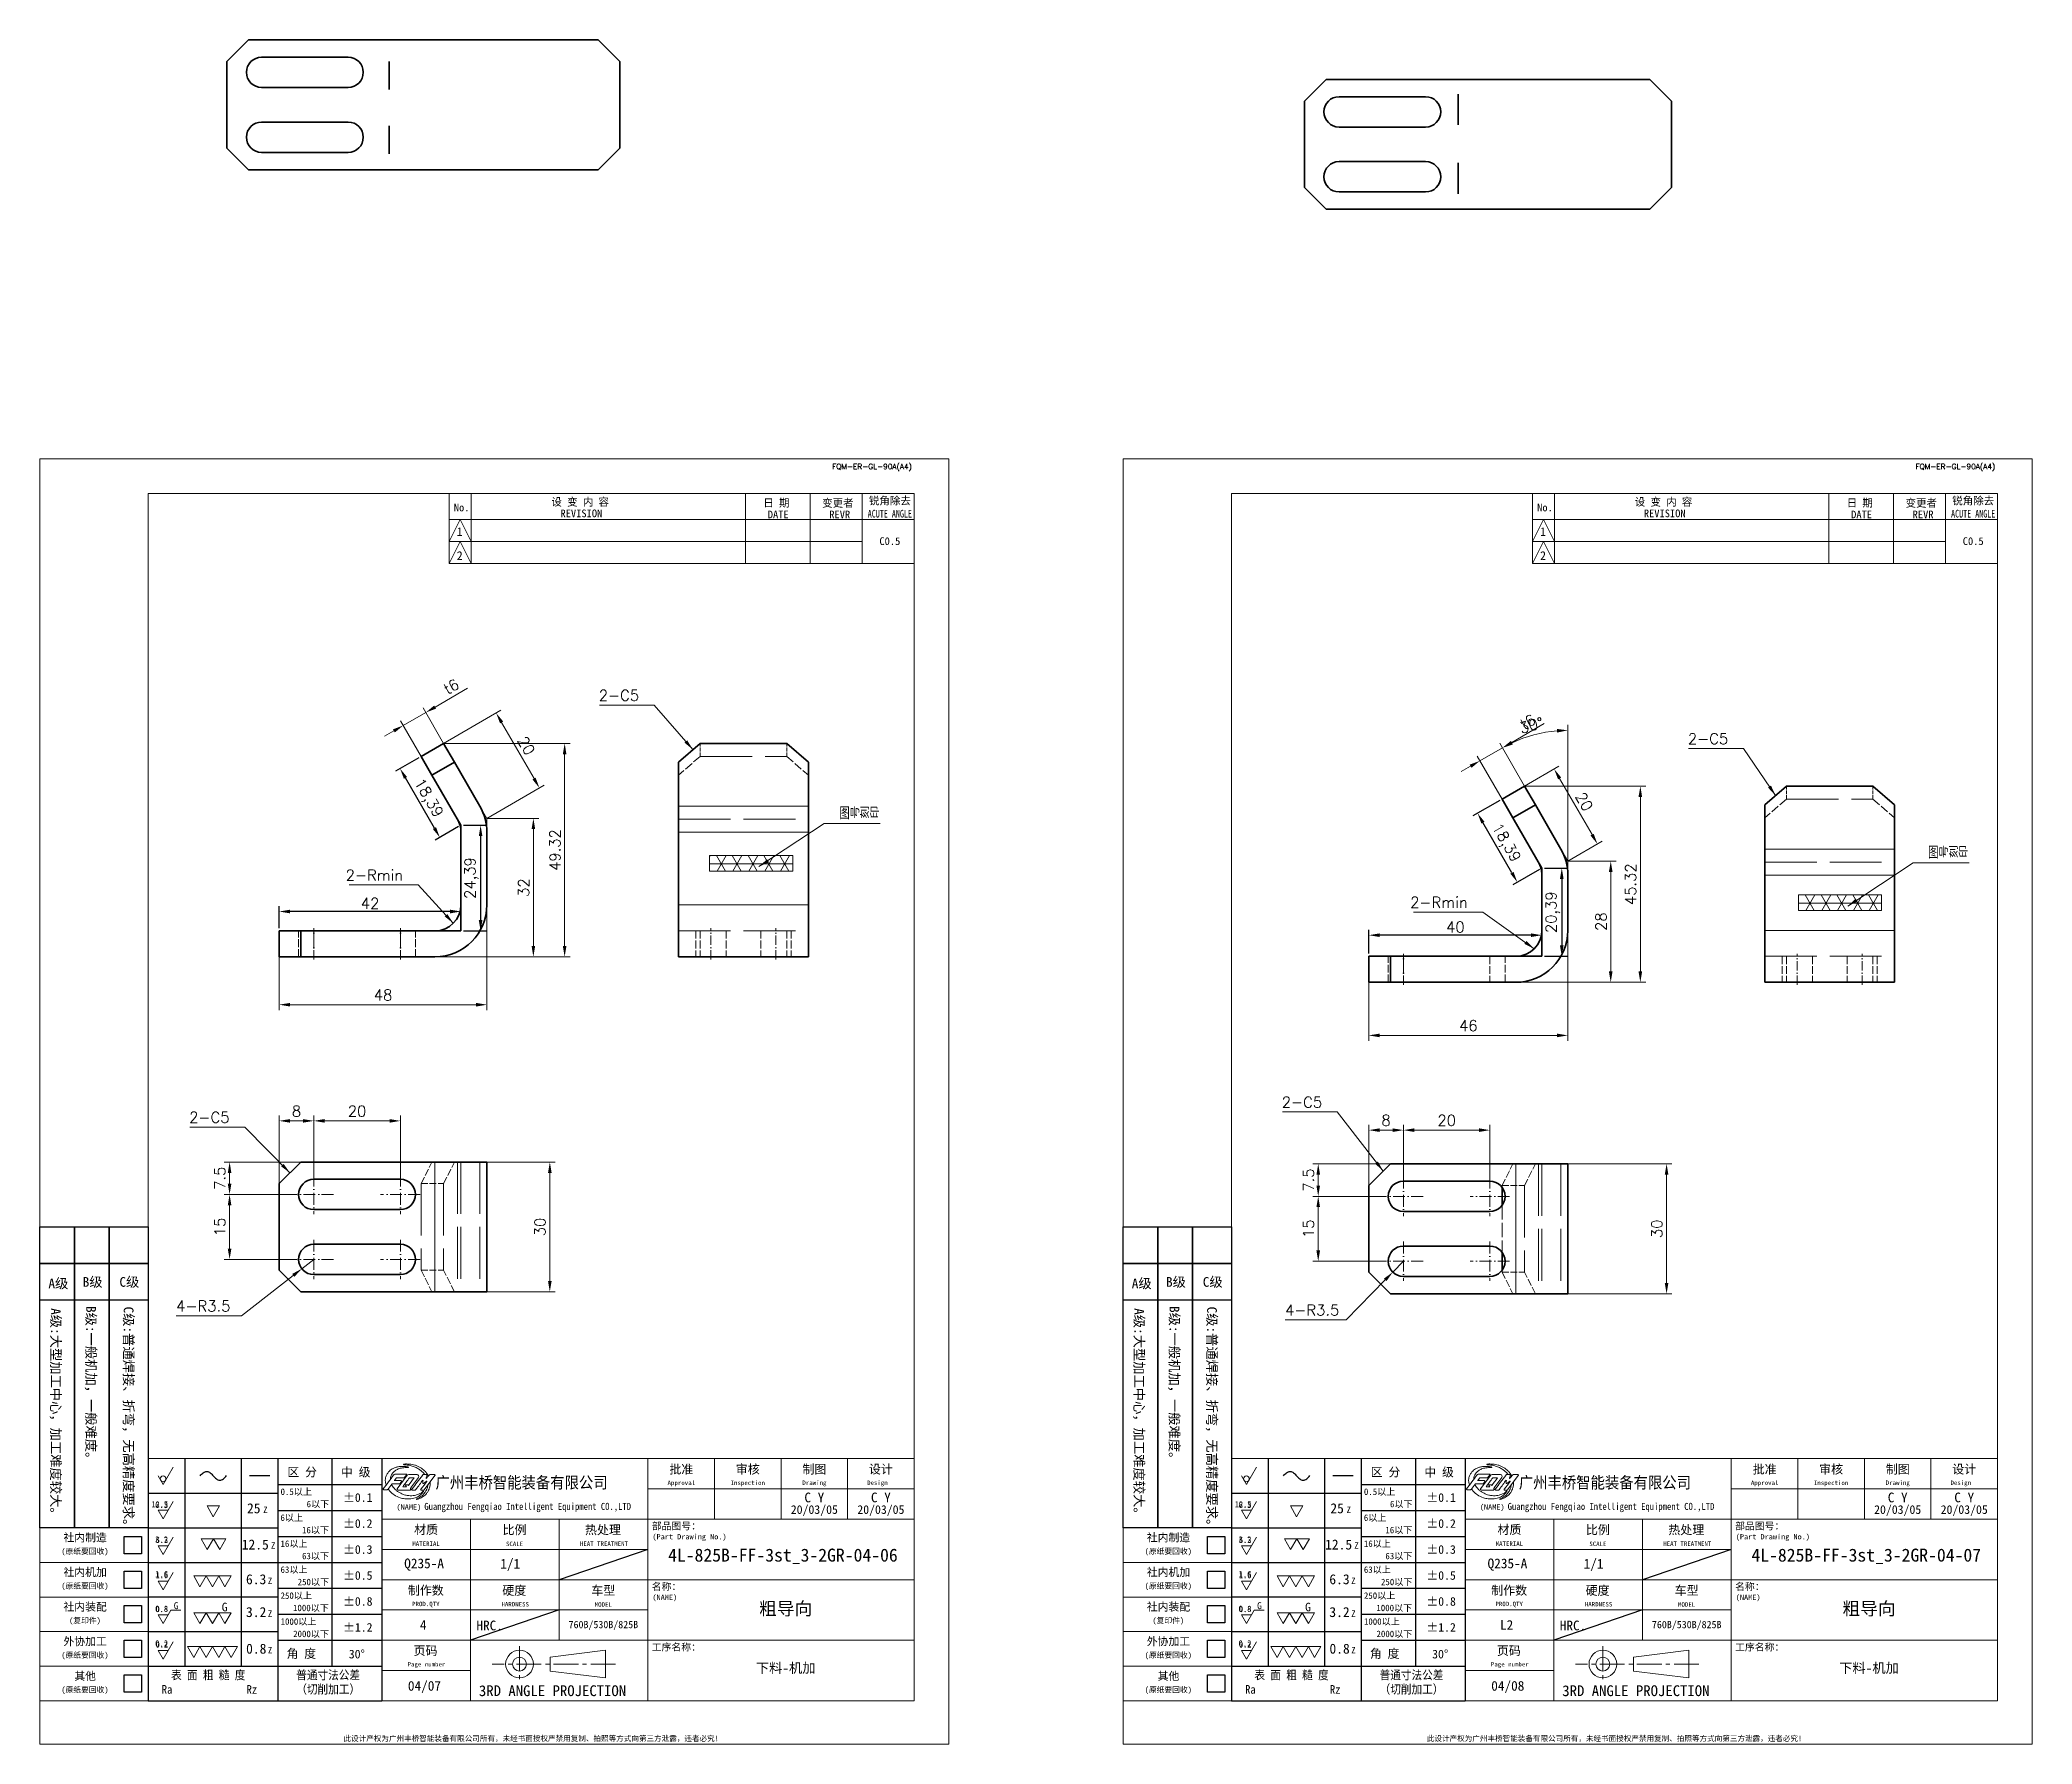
# Model space of a CAD drawing. Header units: millimetres. Extents: x -162325 to -83245, y 277409 to 326486.
# Drawn here: x -160729.6 to -160269.3, y 298344.3 to 298738.1 of the extents above; entities that cross this region are included whole.
import ezdxf
from ezdxf.enums import TextEntityAlignment as Align

# ---------------------------------------------------------------- set-up
doc = ezdxf.new("R2010")
doc.units = ezdxf.units.MM
for name, pattern in [('CENTER2', [28.575, 19.05, -3.175, 3.175, -3.175]), ('DASHDOT', [18.5, 12, -3, 0.5, -3]), ('DASHED', [15, 12, -3]), ('PHANTOM2', [31.75, 15.875, -3.175, 3.175, -3.175, 3.175, -3.175])]:
    doc.linetypes.add(name, pattern=pattern)
for name, color, linetype, lineweight in [('A4', 3, 'Continuous', 20), ('SIM', 6, 'PHANTOM2', 20), ('图框', 7, 'Continuous', 20), ('尺寸线', 3, 'Continuous', 13), ('文字', 1, 'Continuous', 13), ('标注线', 3, 'Continuous', 25), ('细实线', 4, 'Continuous', 25)]:
    doc.layers.add(name, color=color, linetype=linetype, lineweight=lineweight)
doc.layers.add('MARK', color=7, linetype='Continuous')
doc.styles.add('CH-1', font='')
doc.styles.add('DIM', font='romans.shx', dxfattribs={"width": 0.8, "bigfont": 'bigfont.shx'})
doc.styles.add('MX_NOTE_STANDARD', font='txt.shx', dxfattribs={"bigfont": 'extfont.shx'})
doc.styles.get("Standard").update_dxf_attribs({"font": 'txt', "bigfont": 'gbcbig.shx'})
doc.styles.add('工程字', font='')
doc.styles.get('CH-1').set_extended_font_data('SimSun')
doc.styles.get('工程字').set_extended_font_data('SimSun')
doc.dimstyles.new('ISO-25', dxfattribs={"dimtxt": 2.5, "dimasz": 2.5, "dimexe": 1.25, "dimexo": 0.625, "dimtad": 1, "dimtxsty": 'Standard', "dimcen": 2.5, "dimadec": 0, "dimazin": 0, "dimtfac": 1, "dimtmove": 0, "dimatfit": 3, "dimfxl": 0, "dimarcsym": 0})
doc.dimstyles.new('副本01', dxfattribs={"dimtxt": 2.5, "dimasz": 2.5, "dimexe": 1.25, "dimexo": 0, "dimgap": 1, "dimtad": 1, "dimdsep": 46, "dimtxsty": 'Standard', "dimcen": 1, "dimclrd": 3, "dimclre": 3, "dimclrt": 1, "dimadec": 1, "dimazin": 2, "dimtfac": 1, "dimtmove": 0, "dimatfit": 3, "dimfxl": 0, "dimtolj": 1, "dimlwd": -1, "dimlwe": -1, "dimarcsym": 0})
doc.dimstyles.new('副本01$0', dxfattribs={"dimtxt": 2.5, "dimasz": 2.5, "dimexe": 1.25, "dimexo": 0, "dimgap": 1, "dimtad": 1, "dimdsep": 46, "dimtxsty": 'Standard', "dimcen": 1, "dimclrd": 3, "dimclre": 3, "dimclrt": 1, "dimadec": 1, "dimazin": 2, "dimtfac": 1, "dimtmove": 0, "dimatfit": 3, "dimfxl": 0, "dimtolj": 1, "dimlwd": -1, "dimlwe": -1, "dimarcsym": 0})
doc.dimstyles.new('副本01$4', dxfattribs={"dimtxt": 2.5, "dimasz": 2.5, "dimexe": 1.25, "dimexo": 0, "dimgap": 1, "dimtad": 1, "dimtih": 1, "dimtoh": 1, "dimdsep": 46, "dimtxsty": 'Standard', "dimcen": 1, "dimclrd": 3, "dimclre": 3, "dimclrt": 1, "dimadec": 1, "dimazin": 2, "dimtfac": 1, "dimtmove": 0, "dimatfit": 3, "dimfxl": 0, "dimtolj": 1, "dimlwd": -1, "dimlwe": -1, "dimarcsym": 0})

msp = doc.modelspace()

# ---------------------------------------------------------------- texts
at = {"layer": '尺寸线', "color": 1, "char_height": 2.5, "attachment_point": 9}
for s, insert in [('2-C5', (-160591.118, 298585.355)), ('2-C5', (-160339.5, 298575.336)), ('2-Rmin', (-160645.631, 298543.809)), ('2-Rmin ', (-160399.69, 298537.548)), ('2-C5', (-160433.321, 298491.358)), ('2-C5', (-160685.747, 298487.882))]:
    msp.add_mtext(s, dxfattribs=dict(at, insert=insert))
at = {"layer": '尺寸线', "color": 1, "char_height": 2.5, "attachment_point": 7, "style": '工程字'}
for insert in [(-160544.839, 298557.992), (-160293.296, 298548.884)]:
    msp.add_mtext('{\\W0.7;\\A1;\\f宋体|b0|i0|c134|p2;\\C4;图\\Fg13f12d.shx,@extfont2.shx|c0;号刻印}', dxfattribs=dict(at, insert=insert))
at = {"layer": '文字', "color": 1, "linetype": 'Continuous', "style": 'CH-1'}
for s, height, p in [('4L-825B-FF-3st_3-2GR-04-06', 3, (-160557.9, 298387.703, -250.081)), ('4L-825B-FF-3st_3-2GR-04-07', 3, (-160307.61, 298387.703, -250.081)), ('Q235-A', 2.25, (-160640.795, 298385.787, -250.081)), ('1/1', 2.25, (-160620.899, 298385.787, -250.081)), ('Q235-A', 2.25, (-160390.505, 298385.787, -250.081)), ('1/1', 2.25, (-160370.608, 298385.787, -250.081)), ('粗导向', 3, (-160557.262, 298375.672, -250.081)), ('粗导向', 3, (-160306.972, 298375.672, -250.081)), ('4', 2.25, (-160640.986, 298371.831, -250.081)), ('L2', 2.25, (-160390.696, 298371.831, -250.081)), ('04/07', 2.25, (-160640.713, 298357.575, -250.081)), ('04/08', 2.25, (-160390.423, 298357.575, -250.081))]:
    msp.add_text(s, height=height, dxfattribs=at).set_placement(p, align=Align.MIDDLE)

# ---------------------------------------------------------------- blocks, each defined once
blk = doc.blocks.new('A$C34C2392C')
at = {"linetype": 'CENTER2', "ltscale": 0.3}
for p, q in [((16.64, 0), (-11.88, 0)), ((-5.53, 4.13), (-5.53, -4.13))]:
    blk.add_line(p, q, dxfattribs=at)
for p, q in [((1.54, 1.6), (14.34, 3.2)), ((1.54, -1.6), (1.54, 1.6)), ((14.34, 3.2), (14.34, -3.2)), ((14.34, -3.2), (1.54, -1.6))]:
    blk.add_line(p, q)
for radius in [3.2, 1.6]:
    blk.add_arc((-5.53, 0), radius, 0, 359.9894)
blk = doc.blocks.new('A$C67844AE1')
for p, q in [((-492, 112), (0, 112)), ((-246, 112), (-246, -112)), ((-184.5, 112), (-184.5, 56)), ((-123, 112), (-123, 56)), ((-61.5, 112), (-61.5, 56)), ((0, -112), (0, 112)), ((-246, 84), (0, 84)), ((-492, 68), (-492, -112)), ((-492, 68), (-492, -112)), ((-492, -112), (-492, 68)), ((-492, 68), (-492, -112)), ((-492, 68), (-492, -112)), ((-492, 68), (-492, -112)), ((-492, 68), (-492, -112)), ((-492, 68), (-492, -112)), ((-492, 68), (-492, -112)), ((-492, -112), (-492, 68)), ((-492, 68), (-492, -112)), ((-492, 68), (-492, -112)), ((-492, 68), (-492, -112)), ((-492, 68), (-492, -112)), ((-492, 56), (0, 56)), ((-410, 56), (-410, -112)), ((-328, 56), (-328, -56)), ((-492, 28), (-246, 28)), ((-492, 0), (0, 0)), ((-492, -28), (-246, -28)), ((-492, -56), (0, -56)), ((-492, -84), (-410, -84)), ((-492, -112), (0, -112))]:
    blk.add_line(p, q)
at = {"color": 4, "ltscale": 0.5}
for p, q in [((-478.7, 93.9), (-480.4, 91.7)), ((-468.4, 96.5), (-477.7, 84.1)), ((-467.1, 97.2), (-459.4, 97.2)), ((-451, 97.2), (-453.6, 97.2)), ((-452.7, 83.1), (-442.9, 96.3)), ((-447.5, 97.2), (-443.3, 97.2)), ((-487, 83.1), (-490.1, 83.1)), ((-482.7, 88.4), (-486.5, 83.4)), ((-477, 82.8), (-466, 82.8)), ((-473.8, 90.8), (-475.1, 88.9)), ((-469.3, 85.8), (-472.6, 85.8)), ((-469.2, 85.9), (-470.1, 87.3)), ((-467.8, 87.8), (-469.9, 87.8)), ((-467.8, 87.8), (-467.4, 87.1)), ((-463.8, 82.8), (-461.4, 82.8))]:
    blk.add_line(p, q, dxfattribs=at)
for centre, radius, start, end in [((-480, 96.4), 1.09, 90, 143.2146), ((-478.7, 93.9), 0.0547, 90, 142.9576), ((-471.7, 94.5), 0.547, 270, 322.847), ((-469.2, 97.2), 0.219, 322.847, 90), ((-467.1, 95.6), 1.64, 90, 143.1791), ((-466.4, 94.1), 0.0547, 90, 143.2802), ((-462.2, 94.1), 0.0547, 323.8117, 90), ((-459.4, 95.6), 1.64, 323.504, 90), ((-453.6, 96.7), 0.547, 90, 142.7605), ((-443.3, 96.6), 0.547, 323.5154, 90), ((-490.1, 83.7), 0.547, 143.2146, 270), ((-487, 83.7), 0.547, 270, 322.7804), ((-482.3, 88.1), 0.547, 90, 142.7804), ((-480.4, 91.7), 0.0547, 142.9576, 270), ((-477, 83.6), 0.821, 143.1791, 270), ((-472.6, 85.8), 0.0547, 143.2802, 270), ((-469.3, 85.8), 0.0547, 270, 30.8735), ((-467.4, 87.1), 0.0547, 209.8404, 323.8117), ((-463.8, 83.4), 0.547, 142.7605, 270), ((-461.4, 83.6), 0.821, 270, 323.3415), ((-455.8, 83.1), 0.274, 143.387, 270), ((-454.1, 91.8), 0.137, 354.5829, 143.4402), ((-453.1, 83.4), 0.547, 270, 323.5154), ((-450.5, 90.9), 0.137, 323.3038, 127.2693)]:
    blk.add_arc(centre, radius, start, end, dxfattribs=at)
for points, knots in [([(-480.8, 97), (-480.9, 96.9), (-481, 96.8), (-481.1, 96.7), (-484.3, 92.4), (-487.4, 88.2), (-490.6, 84)], [-0.084236, -0.084236, -0.084236, -0.084236, 0, 0, 0, 2.885251, 2.885251, 2.885251, 2.885251]), ([(-480, 97.5), (-479.8, 97.5), (-479.7, 97.5), (-479.5, 97.5), (-479.5, 97.5), (-479.5, 97.5), (-479.5, 97.5), (-476.4, 97.5), (-473.2, 97.5), (-470.1, 97.5), (-470.1, 97.5), (-470.1, 97.5), (-470.1, 97.5), (-469.8, 97.5), (-469.5, 97.5), (-469.2, 97.5)], [-0.077734, -0.077734, -0.077734, -0.077734, 0, 0, 0, 0, 0, 0, 1.729211, 1.729211, 1.729211, 1.729211, 1.729211, 1.729211, 1.885805, 1.885805, 1.885805, 1.885805]), ([(-471.7, 94), (-471.7, 94), (-471.7, 94), (-471.8, 94), (-471.8, 94), (-471.8, 94), (-471.8, 94), (-474.1, 94), (-476.4, 94), (-478.7, 94)], [-0.012966, -0.012966, -0.012966, -0.012966, 0, 0, 0, 0, 0, 0, 1.257183, 1.257183, 1.257183, 1.257183]), ([(-469, 97.1), (-469.2, 96.9), (-469.4, 96.7), (-469.5, 96.5), (-469.5, 96.5), (-469.5, 96.5), (-469.5, 96.5), (-470, 95.8), (-470.6, 95.1), (-471.1, 94.4), (-471.1, 94.4), (-471.1, 94.4), (-471.1, 94.4), (-471.2, 94.3), (-471.2, 94.3), (-471.3, 94.2)], [-0.1423966, -0.1423966, -0.1423966, -0.1423966, 0, 0, 0, 0, 0, 0, 0.4822707, 0.4822707, 0.4822707, 0.4822707, 0.4822707, 0.4822707, 0.529029, 0.529029, 0.529029, 0.529029]), ([(-454.1, 97), (-454.2, 96.8), (-454.4, 96.6), (-454.5, 96.4), (-457.7, 92.2), (-460.8, 88.1), (-464, 84), (-464, 83.9), (-464.1, 83.8), (-464.2, 83.7)], [-0.140102, -0.140102, -0.140102, -0.140102, 0, 0, 0, 2.844058, 2.844058, 2.844058, 2.913465, 2.913465, 2.913465, 2.913465]), ([(-451, 97.2), (-451, 97.2), (-450.8, 97.2), (-450.4, 97), (-450.2, 96.5), (-450.3, 95.9), (-450.5, 95.2), (-450.8, 94.5), (-451, 94), (-451.1, 93.7), (-451.1, 93.6), (-451, 93.6), (-450.8, 93.6), (-450.5, 94), (-450, 94.6), (-449.2, 95.5), (-448.6, 96.3), (-448, 96.8), (-447.7, 97.1), (-447.5, 97.2)], [0, 0, 0, 0, 0.047379, 0.11361, 0.198731, 0.32589, 0.467244, 0.599055, 0.733672, 0.758899, 0.77069, 0.790267, 0.820293, 0.867992, 1.054564, 1.278066, 1.476304, 1.62487, 1.711224, 1.711224, 1.711224, 1.711224]), ([(-469.9, 87.8), (-470, 87.8), (-470, 87.8), (-470.1, 87.7), (-470.2, 87.7), (-470.2, 87.6), (-470.2, 87.5), (-470.1, 87.4), (-470.1, 87.3), (-470.1, 87.3)], [0, 0, 0, 0, 0.0189462, 0.0330559, 0.0436533, 0.0575788, 0.0766083, 0.0956988, 0.1082528, 0.1082528, 0.1082528, 0.1082528]), ([(-456, 83.3), (-455.9, 83.5), (-455.7, 83.7), (-455.6, 83.9), (-455.6, 83.9), (-455.6, 83.9), (-455.6, 83.9), (-453.8, 86.2), (-452.1, 88.5), (-450.4, 90.9)], [-0.132838, -0.132838, -0.132838, -0.132838, 0, 0, 0, 0, 0, 0, 1.591518, 1.591518, 1.591518, 1.591518])]:
    blk.add_open_spline(points, degree=3, knots=knots, dxfattribs=at)
at = {"color": 3, "ltscale": 0.5}
for points, knots in [([(-488, 87.4), (-488.3, 88.2), (-488.6, 89.5), (-488.8, 91.4), (-488.7, 93), (-488.5, 94.5), (-488, 95.9), (-487.3, 97.3), (-486.5, 98.5), (-485.6, 99.9), (-484.1, 101.2), (-482.1, 102.5), (-479.6, 103.7), (-476.6, 104.5), (-473.5, 104.7), (-470.8, 104.7), (-469, 104.5), (-468.1, 104.3), (-467.6, 104.2), (-467.4, 104.1), (-467.4, 103.8), (-467.5, 103.6), (-467.7, 103.6), (-467.8, 103.6)], [0.033361, 0.033361, 0.033361, 0.033361, 0.471833, 0.793856, 1.06763, 1.327784, 1.632518, 1.904259, 2.171672, 2.434164, 2.811787, 3.221221, 3.771763, 4.287691, 4.918993, 5.487196, 5.736969, 5.935719, 6.004988, 6.011363, 6.068145, 6.111246, 6.151841, 6.151841, 6.151841, 6.151841]), ([(-467.8, 103.6), (-468.7, 103.6), (-471.1, 103.6), (-474.8, 103.2), (-478.3, 101.8), (-481.1, 99.8), (-483, 97.3), (-484, 94.8), (-484, 93.4), (-483.9, 92.9)], [0, 0, 0, 0, 0.511401, 1.333961, 2.006207, 2.544799, 3.201133, 3.690752, 3.982461, 3.982461, 3.982461, 3.982461]), ([(-471.9, 106.8), (-471.9, 106.8), (-471.9, 106.9), (-471.1, 106.9), (-470.1, 107), (-468.3, 106.9), (-466.3, 106.9), (-463.9, 106.7), (-461.4, 105.9), (-458.9, 105.1), (-456.8, 104), (-455, 102.8), (-453.4, 101.6), (-451.6, 99.9), (-450.3, 98.1), (-449.4, 96.7), (-449.1, 95.9), (-449, 95.7)], [0, 0, 0, 0, 0.013513, 0.041806, 0.340693, 0.661167, 1.001786, 1.450195, 1.93793, 2.441413, 2.919246, 3.201062, 3.624217, 4.053268, 4.510623, 4.853859, 4.962074, 4.962074, 4.962074, 4.962074]), ([(-486.1, 83.9), (-485.6, 83.2), (-484.1, 81), (-480.4, 78), (-475.7, 75.7), (-470.4, 74.5), (-465.2, 74.6), (-460.4, 75.6), (-456.8, 77.7), (-454.7, 79.8), (-453.7, 81.1), (-453.4, 81.9), (-453.8, 82), (-453.8, 81.9), (-453.9, 81.8)], [0.008574, 0.008574, 0.008574, 0.008574, 0.511088, 1.461558, 2.551285, 3.372869, 4.408758, 5.360341, 6.07413, 6.646139, 6.965728, 7.014048, 7.055407, 7.097199, 7.097199, 7.097199, 7.097199]), ([(-453.9, 81.8), (-454.2, 81.5), (-455.1, 80.3), (-457.5, 79.1), (-460.3, 78.2), (-463.1, 77.6), (-465.7, 77.6), (-468.2, 77.7), (-470.3, 78.3), (-472.4, 78.9), (-474.6, 79.8), (-476.8, 81.1), (-479, 82.6), (-480.7, 84.6), (-482.1, 86.3), (-482.8, 87.5), (-483, 88)], [0, 0, 0, 0, 0.227272, 0.804496, 1.430419, 1.862632, 2.367125, 2.88024, 3.204387, 3.579335, 4.036384, 4.516387, 4.985288, 5.507707, 5.907232, 6.223175, 6.223175, 6.223175, 6.223175]), ([(-449.4, 87.5), (-449.5, 86.9), (-449.6, 86.1), (-449.9, 84.8), (-450.4, 83.8), (-450.8, 82.6), (-451.5, 81.6), (-452.2, 80.2), (-453.2, 79.2), (-454.3, 78), (-455.6, 77.1), (-457, 76.1), (-458.4, 75.4), (-459.2, 74.9), (-459.9, 74.7), (-459.9, 74.2), (-459.7, 74.2), (-459.5, 74.2)], [0.004933, 0.004933, 0.004933, 0.004933, 0.333622, 0.498315, 0.724349, 0.934741, 1.17012, 1.401267, 1.780901, 1.94954, 2.292483, 2.648069, 2.865789, 3.139575, 3.199954, 3.253921, 3.331828, 3.331828, 3.331828, 3.331828]), ([(-459.5, 74.2), (-459.1, 74.3), (-457.8, 74.6), (-455.9, 75.5), (-453.8, 76.8), (-452, 78), (-450.5, 79.8), (-449.2, 81.6), (-448.2, 83.9), (-447.3, 86.8), (-447.3, 89.1), (-447.3, 90.4)], [0, 0, 0, 0, 0.196818, 0.752706, 1.133972, 1.558354, 1.94217, 2.414014, 2.774875, 3.316286, 4.02771, 4.02771, 4.02771, 4.02771])]:
    blk.add_open_spline(points, degree=3, knots=knots, dxfattribs=at)
at = {"color": 4, "ltscale": 0.5}
for points in [[(-466.4, 94.2), (-468.5, 91.4), (-470.5, 88.6), (-472.6, 85.9)], [(-462.2, 94.1), (-463.9, 91.8), (-465.6, 89.4), (-467.3, 87.1)], [(-466.4, 94.2), (-465, 94.2), (-463.6, 94.2), (-462.2, 94.2)], [(-458.1, 94.6), (-460.6, 91.2), (-463.1, 87.8), (-465.6, 84.4)], [(-476, 88.6), (-478.1, 88.6), (-480.2, 88.6), (-482.3, 88.6)], [(-474.4, 91.6), (-476.4, 91.6), (-478.4, 91.6), (-480.4, 91.6)], [(-454.2, 91.9), (-456, 89.4), (-457.9, 86.9), (-460.7, 83.1)], [(-455.8, 82.9), (-454.9, 82.9), (-454, 82.9), (-453.1, 82.9)], [(-454.1, 89.6), (-454.1, 90.3), (-454, 91.1), (-453.9, 91.8)], [(-453.1, 89.1), (-452.3, 89.7), (-451.4, 90.4), (-450.6, 91.1)]]:
    blk.add_open_spline(points, degree=3, dxfattribs=at)
at = {"color": 3, "ltscale": 0.5}
blk.add_spline([(-471.9, 106.8), (-471.8, 106.5), (-471.3, 106.3), (-470, 106.2), (-468.7, 106), (-466.8, 105.7), (-464.7, 105.2), (-462.9, 104.7), (-461.1, 104), (-459.4, 103.1), (-457.9, 102.2), (-455.3, 100.3), (-454.1, 99.3), (-453.6, 98.7), (-452.3, 97.2)], degree=3, dxfattribs=at)
at = {"color": 4, "ltscale": 0.5}
for points in [[(-476, 88.6), (-475.6, 88.6), (-475.4, 88.7), (-475.3, 88.7), (-475.1, 88.9)], [(-473.8, 90.8), (-473.7, 91), (-473.7, 91.2), (-473.8, 91.4), (-474, 91.5), (-474.2, 91.6), (-474.4, 91.6)], [(-465.6, 84.4), (-465.6, 84.3), (-465.6, 84.2), (-465.5, 84), (-465.4, 83.8), (-465.2, 83.4), (-465.1, 83.3), (-465.1, 83.1), (-465.4, 83), (-465.7, 82.9), (-466, 82.8)], [(-454.1, 89.6), (-454.2, 89.2), (-454.1, 89), (-454, 88.8), (-453.8, 88.8), (-453.6, 88.8), (-453.4, 88.9), (-453.1, 89.1)]]:
    blk.add_spline(points, degree=3, dxfattribs=at)
at = {"layer": '细实线', "color": 0, "linetype": 'Continuous'}
for p, q in [((-492, 112), (-492, 56)), ((-492, 68), (-492, -112)), ((-492, 68), (-492, -112)), ((-492, 68), (-492, -112))]:
    blk.add_line(p, q, dxfattribs=at)
at = {"lineweight": 35, "xscale": 4, "yscale": 4, "zscale": 4}
blk.add_blockref('A$C34C2392C', (-342.6, -78), dxfattribs=at)
at = {"style": 'CH-1'}
for s, height, p in [('批准', 8.11, (-215.2, 102.3)), ('审核', 8.11, (-153.8, 102.3)), ('制图', 8.11, (-92.2, 102.3)), ('设计', 8.11, (-30.8, 102.3)), ('Approval', 4.06, (-215.2, 89.1)), ('Inspection', 4.06, (-153.8, 89.1)), ('Drawing', 4.06, (-92.2, 89.1)), ('Design  ', 4.06, (-30.8, 89.1)), ('比例', 8.11, (-369.3, 46.3)), ('MATERIAL', 4.06, (-451.1, 33.3)), ('SCALE', 4.06, (-369.3, 33.1)), ('制作数', 8.11, (-451.3, -9.7)), ('车型', 8.11, (-287.3, -9.7)), ('PROD.QTY', 4.06, (-451.3, -22.9)), ('MODEL', 4.06, (-287.3, -22.9)), ('3RD ANGLE PROJECTION', 10, (-334.2, -102.6))]:
    blk.add_text(s, height=height, dxfattribs=at).set_placement(p, align=Align.MIDDLE)
at = {"lineweight": 35, "style": 'CH-1'}
for s, height, p in [('(NAME)', 4.87, (-478.4, 64.7)), ('部品图号：', 6.49, (-242.5, 46.4)), ('(Part Drawing No.)', 4.868, (-241.9, 37.3)), ('名称：', 6.49, (-242.5, -9.6)), ('(NAME)', 4.87, (-241.9, -18.7)), ('工序名称：', 6.49, (-242.5, -65.6))]:
    blk.add_text(s, height=height, dxfattribs=at).set_placement(p)
at = {"style": 'CH-1'}
blk.add_text('材质', height=8.11, dxfattribs=at).set_placement((-462.1, 42.2))
at = {"lineweight": 35, "style": 'CH-1'}
for s, height, p in [('热处理', 8.11, (-287.6, 46.3)), ('HEAT TREATMENT', 4.055, (-286.7, 33.3)), ('硬度', 8.11, (-369.6, -9.7)), ('HARDNESS', 4.06, (-368.7, -22.7)), ('HRC.', 9, (-392.3, -42.3, -1000.3)), ('页码', 8.11, (-451.6, -65.7)), ('Page number', 4.055, (-450.7, -78.7))]:
    blk.add_text(s, height=height, dxfattribs=at).set_placement(p, align=Align.MIDDLE)
at = {"layer": 'MARK', "style": 'CH-1', "width": 0.9}
blk.add_text('广州丰桥智能装备有限公司', height=10.8, dxfattribs=at).set_placement((-442.4, 84.4))
at = {"layer": 'MARK', "insert": (-452.7, 71), "char_height": 6.5, "width": 556.951, "attachment_point": 1, "style": 'CH-1'}
blk.add_mtext('{\\W0.9;Guangzhou Fengqiao Intelligent Equipment CO.,LTD}', dxfattribs=at)
blk = doc.blocks.new('A$C32AF00EF')
for p, q in [((-1.44, 2.5), (0, 0)), ((0, 0), (2.89, 5))]:
    blk.add_line(p, q)
blk.add_circle((0, 1.67), 0.833)
blk = doc.blocks.new('A$C553B2148')
for p, q in [((1.44, 0), (-1.44, 0)), ((-1.44, 0), (0, -2.5)), ((0, -2.5), (2.89, 2.5))]:
    blk.add_line(p, q)
at = {"style": 'MX_NOTE_STANDARD'}
blk.add_attdef('12.5', text='', height=1.75, dxfattribs=at).set_placement((1.44, 0.28), align=Align.BOTTOM_RIGHT)
blk = doc.blocks.new('A$C1377093C')
for p, q in [((0, 0), (-1.44, 2.5)), ((-1.44, 2.5), (1.44, 2.5)), ((1.44, 2.5), (0, 0))]:
    blk.add_line(p, q)
blk = doc.blocks.new('A$C6D2D6B6B')
for p, q in [((0, 0), (-1.44, 2.5)), ((-1.44, 2.5), (1.44, 2.5)), ((1.44, 2.5), (0, 0)), ((1.44, 2.5), (4.33, 2.5)), ((2.89, 0), (1.44, 2.5)), ((4.33, 2.5), (2.89, 0))]:
    blk.add_line(p, q)
blk = doc.blocks.new('A$C62DD302B')
for p, q in [((-2.89, 0), (-4.33, 2.5)), ((-4.33, 2.5), (-1.44, 2.5)), ((-1.44, 2.5), (-2.89, 0)), ((-1.44, 2.5), (1.44, 2.5)), ((0, 0), (-1.44, 2.5)), ((1.44, 2.5), (0, 0)), ((2.89, 0), (1.44, 2.5)), ((1.44, 2.5), (4.33, 2.5)), ((4.33, 2.5), (2.89, 0))]:
    blk.add_line(p, q)
blk = doc.blocks.new('A$C077E39D2')
for p, q in [((-4.33, -2.5), (-5.77, 0)), ((-5.77, 0), (-2.89, 0)), ((-2.89, 0), (-4.33, -2.5)), ((-2.89, 0), (0, 0)), ((-1.44, -2.5), (-2.89, 0)), ((0, 0), (-1.44, -2.5)), ((1.44, -2.5), (0, 0)), ((0, 0), (2.89, 0)), ((2.89, 0), (1.44, -2.5)), ((4.33, -2.5), (2.89, 0)), ((2.89, 0), (5.77, 0)), ((5.77, 0), (4.33, -2.5))]:
    blk.add_line(p, q)
blk = doc.blocks.new('A$C09D43E00')
for p, q in [((1.15, 2), (-1.15, 2)), ((-1.15, 2), (0, 0)), ((0, 0), (1.78, 3.08)), ((1.78, 3.08), (4.07, 3.08))]:
    blk.add_line(p, q)
at = {"style": 'MX_NOTE_STANDARD'}
blk.add_attdef('12.5', text='', height=1.4, dxfattribs=at).set_placement((1.15, 2.22), align=Align.BOTTOM_RIGHT)
at = {"layer": '细实线', "color": 0, "style": 'CH-1'}
blk.add_text('G', height=1.6, dxfattribs=at).set_placement((2.47, 3.33))
blk = doc.blocks.new('A$C339E5D7D')
for p, q in [((-2.89, 0), (-4.33, 2.5)), ((-4.33, 2.5), (-1.44, 2.5)), ((-1.44, 2.5), (-2.89, 0)), ((-1.44, 2.5), (1.44, 2.5)), ((0, 0), (-1.44, 2.5)), ((1.44, 2.5), (0, 0)), ((2.89, 0), (1.44, 2.5)), ((1.44, 2.5), (4.33, 2.5)), ((4.33, 2.5), (2.89, 0))]:
    blk.add_line(p, q)
at = {"layer": '细实线', "color": 0, "style": 'CH-1'}
blk.add_text('G', height=2, dxfattribs=at).set_placement((2.13, 2.81))
blk = doc.blocks.new('54')
for p, q in [((5360.79, 6053.19), (5468.79, 6053.19)), ((5468.79, 6047.19), (5468.79, 5957.19)), ((5468.79, 6047.19), (5468.79, 5957.19)), ((5468.79, 5957.19), (5468.79, 6047.19)), ((5468.79, 6047.19), (5468.79, 5957.19)), ((5468.79, 6047.19), (5468.79, 5957.19)), ((5468.79, 6047.19), (5468.79, 5957.19)), ((5468.79, 6047.19), (5468.79, 5957.19)), ((5468.79, 6047.19), (5468.79, 5957.19)), ((5468.79, 6047.19), (5468.79, 5957.19)), ((5468.79, 5957.19), (5468.79, 6047.19)), ((5468.79, 6047.19), (5468.79, 5957.19)), ((5468.79, 6047.19), (5468.79, 5957.19)), ((5468.79, 6047.19), (5468.79, 5957.19)), ((5468.79, 6047.19), (5468.79, 5957.19))]:
    blk.add_line(p, q)
at = {"layer": '细实线', "color": 0, "linetype": 'Continuous'}
for p, q in [((5360.79, 6053.19), (5360.79, 5941.19)), ((5377.79, 6053.19), (5377.79, 5957.19)), ((5403.79, 6053.19), (5403.79, 5957.19)), ((5420.79, 6053.19), (5420.79, 5941.19)), ((5445.79, 6053.19), (5445.79, 5957.19)), ((5468.79, 6053.19), (5468.79, 5941.19)), ((5407.7, 6045.29), (5417.04, 6045.29)), ((5420.79, 6041.19), (5468.79, 6041.19)), ((5468.79, 6047.19), (5468.79, 5957.19)), ((5468.79, 6047.19), (5468.79, 5957.19)), ((5468.79, 6047.19), (5468.79, 5957.19)), ((5360.79, 6037.19), (5420.79, 6037.19)), ((5360.79, 6021.19), (5420.79, 6021.19)), ((5420.79, 6029.19), (5468.79, 6029.19)), ((5420.79, 6017.19), (5468.79, 6017.19)), ((5360.79, 6005.19), (5420.79, 6005.19)), ((5420.79, 6005.19), (5468.79, 6005.19)), ((5420.79, 5993.19), (5468.79, 5993.19)), ((5360.79, 5989.19), (5420.79, 5989.19)), ((5420.79, 5981.19), (5468.79, 5981.19)), ((5360.79, 5973.19), (5420.79, 5973.19)), ((5420.79, 5969.19), (5468.79, 5969.19)), ((5360.79, 5957.19), (5468.79, 5957.19)), ((5360.79, 5957.19), (5468.79, 5957.19)), ((5360.79, 5941.19), (5468.79, 5941.19))]:
    blk.add_line(p, q, dxfattribs=at)
at = {"layer": '细实线', "color": 0, "linetype": 'Continuous', "start_tangent": (0.606347, 0.7952), "end_tangent": (0.584547, 0.81136)}
blk.add_spline([(5384.88, 6045.23), (5386.3, 6046.61), (5387.98, 6047.24), (5389.51, 6046.59), (5390.93, 6045.19), (5392.37, 6043.78), (5393.91, 6043.13), (5395.61, 6043.82), (5397.01, 6045.27)], degree=3, dxfattribs=at)
for name, p, xscale, yscale, zscale in [('A$C32AF00EF', (5367.73, 6041.13), 1.600000000000364, 1.600000000000364, 1.600000000000364), ('A$C1377093C', (5390.94, 6026.26), 2, 2, 2), ('A$C6D2D6B6B', (5388.15, 6011.08), 2, 2, 2), ('A$C62DD302B', (5390.57, 5993.94), 2, 2, 2), ('A$C077E39D2', (5390.57, 5966.26), 2, 2, 2)]:
    blk.add_blockref(name, p, dxfattribs=dict(xscale=xscale, yscale=yscale, zscale=zscale))
ref = blk.add_blockref('A$C553B2148', (5367.73, 6029.35), dxfattribs=dict(xscale=1.600000000000364, yscale=1.600000000000364, zscale=1.600000000000364))
ref.add_attrib('12.5', '12.5', dxfattribs={"height": 2.8, "style": 'CH-1'}).set_placement((5370.04, 6029.8), align=Align.BOTTOM_RIGHT)
ref = blk.add_blockref('A$C553B2148', (5367.73, 6012.86), dxfattribs=dict(xscale=1.600000000000364, yscale=1.600000000000364, zscale=1.600000000000364))
ref.add_attrib('12.5', '6.3', dxfattribs={"height": 2.8, "style": 'CH-1'}).set_placement((5370.04, 6013.31), align=Align.BOTTOM_RIGHT)
ref = blk.add_blockref('A$C553B2148', (5367.73, 5996.56), dxfattribs=dict(xscale=1.600000000000364, yscale=1.600000000000364, zscale=1.600000000000364))
ref.add_attrib('12.5', '1.6', dxfattribs={"height": 2.8, "style": 'CH-1'}).set_placement((5370.04, 5997.01), align=Align.BOTTOM_RIGHT)
at = {"lineweight": 35}
ref = blk.add_blockref('A$C09D43E00', (5367.73, 5976.92), dxfattribs=dict(at, xscale=2, yscale=2, zscale=2))
ref.add_attrib('12.5', '0.8', dxfattribs={"height": 2.8, "style": 'CH-1'}).set_placement((5370.04, 5981.37), align=Align.BOTTOM_RIGHT)
at = {"lineweight": 35, "xscale": 2, "yscale": 2, "zscale": 2}
blk.add_blockref('A$C339E5D7D', (5390.57, 5976.92), dxfattribs=at)
ref = blk.add_blockref('A$C553B2148', (5367.73, 5964.47), dxfattribs=dict(xscale=1.600000000000364, yscale=1.600000000000364, zscale=1.600000000000364))
ref.add_attrib('12.5', '0.2', dxfattribs={"height": 2.8, "style": 'CH-1'}).set_placement((5370.04, 5964.92), align=Align.BOTTOM_RIGHT)
at = {"style": 'CH-1', "width": 0.9}
for s, p in [('Ra              Rz', (5389.17, 5946.45)), ('表 面 粗 糙 度', (5388.59, 5953.25)), ('普通寸法公差', (5444.02, 5953.25)), ('（切削加工）', (5444.02, 5946.67))]:
    blk.add_text(s, height=4, dxfattribs=at).set_placement(p, align=Align.MIDDLE)
at = {"layer": '细实线', "color": 0, "style": 'CH-1'}
for s, height, p in [('区 分', 4, (5432.03, 6046.97)), ('中 级', 4, (5456.79, 6046.97)), ('0.5以上', 3, (5429.3, 6037.89)), ('6以下', 3, (5439.3, 6032.14)), ('6以上', 3, (5427.22, 6025.89)), ('16以下', 3, (5438.2, 6020.14)), ('16以上', 3, (5428.26, 6013.89)), ('63以上', 3, (5428.26, 6001.89)), ('63以下', 3, (5438.2, 6008.14)), ('250以下', 3, (5437.19, 5996.14)), ('250以上', 3, (5429.3, 5989.89)), ('1000以下', 3, (5436.08, 5984.14)), ('1000以上', 3, (5430.33, 5977.89)), ('角 度', 4, (5431.63, 5963.15)), ('2000以下', 3, (5436.13, 5972.14))]:
    blk.add_text(s, height=height, dxfattribs=at).set_placement(p, align=Align.MIDDLE)
for s, height, p in [('6.3', 2.944, (5364.07, 6030.28)), ('25', 4.6, (5406.51, 6027.88)), ('Z', 3, (5414, 6027.96)), ('%%P0.1', 4, (5450.91, 6033.15)), ('%%P0.2', 4, (5450.91, 6021.15)), ('3.2', 2.944, (5364.07, 6014.28)), ('12.5', 4.6, (5404.08, 6011.13)), ('Z', 3, (5417.58, 6011.47)), ('%%P0.3', 4, (5450.91, 6009.15)), ('1.6', 2.944, (5364.07, 5998.28)), ('6.3', 4.6, (5406.05, 5995.09)), ('Z', 3, (5416.15, 5995.17)), ('%%P0.5', 4, (5450.91, 5997.15)), ('0.8', 2.944, (5364.07, 5982.28)), ('3.2', 4.6, (5406.05, 5979.93)), ('%%P0.8', 4, (5450.91, 5985.15)), ('Z', 3, (5416.15, 5980.01)), ('%%P1.2', 4, (5450.91, 5973.15)), ('0.2', 2.944, (5364.07, 5966.28)), ('0.8', 4.6, (5406.1, 5963)), ('Z', 3, (5416.15, 5963.08)), ('30°', 4, (5453.55, 5960.81))]:
    blk.add_text(s, height=height, dxfattribs=at).set_placement(p)
blk = doc.blocks.new('fenlei')
at = {"layer": '图框'}
for points in [[(-25, 32), (0, 32), (0, 40), (-25, 40)], [(-25, 24), (0, 24), (0, 32), (-25, 32)], [(-25, 16), (0, 16), (0, 24), (-25, 24)], [(-25, 8), (0, 8), (0, 16), (-25, 16)], [(-25, 0), (0, 0), (0, 8), (-25, 8)]]:
    blk.add_lwpolyline(points, close=True, dxfattribs=at)
at = {"layer": '细实线'}
for points in [[(-5.5, 38), (-1.5, 38), (-1.5, 34), (-5.5, 34)], [(-5.5, 30), (-1.5, 30), (-1.5, 26), (-5.5, 26)], [(-5.5, 22), (-1.5, 22), (-1.5, 18), (-5.5, 18)], [(-5.5, 14), (-1.5, 14), (-1.5, 10), (-5.5, 10)], [(-5.5, 6), (-1.5, 6), (-1.5, 2), (-5.5, 2)]]:
    blk.add_lwpolyline(points, close=True, dxfattribs=at)
at = {"style": 'CH-1'}
for s, height, p in [('社内制造', 1.836, (-14.54, 37.8)), ('(原纸要回收)', 1.285, (-14.58, 34.52)), ('社内机加', 1.836, (-14.54, 29.8)), ('(原纸要回收)', 1.285, (-14.58, 26.52)), ('社内装配', 1.836, (-14.54, 21.8)), ('(复印件)', 1.285, (-14.58, 18.52)), ('外协加工', 1.836, (-14.54, 13.8)), ('(原纸要回收)', 1.285, (-14.58, 10.52)), ('其他', 1.836, (-14.54, 5.8)), ('(原纸要回收)', 1.285, (-14.58, 2.52))]:
    blk.add_text(s, height=height, dxfattribs=at).set_placement(p, align=Align.MIDDLE)
blk = doc.blocks.new('机加分类')
at = {"layer": '细实线'}
for p, q in [((-94, -8.5), (-94, 0)), ((-94, 0), (-86, 0)), ((-86, -8.5), (-86, 0)), ((-86, 0), (-78, 0)), ((-86, 0), (-86, -8.5)), ((-78, -8.5), (-78, 0)), ((-78, 0), (-69, 0)), ((-78, 0), (-78, -8.5)), ((-69, 0), (-69, -8.5)), ((-86, -8.5), (-94, -8.5)), ((-94, -17), (-94, -8.5)), ((-94, -8.5), (-86, -8.5)), ((-78, -8.5), (-86, -8.5)), ((-86, -17), (-86, -8.5)), ((-86, -8.5), (-78, -8.5)), ((-86, -8.5), (-86, -17)), ((-69, -8.5), (-78, -8.5)), ((-78, -17), (-78, -8.5)), ((-78, -8.5), (-69, -8.5)), ((-78, -8.5), (-78, -17)), ((-69, -8.5), (-69, -17)), ((-86, -17), (-94, -17)), ((-94, -69.55), (-94, -17)), ((-78, -17), (-86, -17)), ((-86, -69.55), (-86, -17)), ((-86, -17), (-86, -69.55)), ((-69, -17), (-78, -17)), ((-78, -69.55), (-78, -17)), ((-78, -17), (-78, -69.55)), ((-69, -17), (-69, -69.55)), ((-86, -69.55), (-94, -69.55)), ((-78, -69.55), (-86, -69.55)), ((-69, -69.55), (-78, -69.55))]:
    blk.add_line(p, q, dxfattribs=at)
at = {"layer": '文字', "color": 1, "linetype": 'Continuous', "style": 'CH-1'}
blk.add_text('A级', height=2.25, dxfattribs=at).set_placement((-89.72, -14.22, -250.08), align=Align.CENTER)
for s, p in [('B级', (-81.81, -12.71, -250.08)), ('C级', (-73.31, -12.71, -250.08))]:
    blk.add_text(s, height=2.25, dxfattribs=at).set_placement(p, align=Align.MIDDLE)
for s, p in [('A级:大型加工中心，加工难度较大。', (-90.3, -43.36)), ('B级:一般机加，一般难度。', (-82.16, -36.72)), ('C级:普通焊接、折弯，无高精度要求。', (-73.47, -44.53))]:
    blk.add_text(s, height=2.25, rotation=270, dxfattribs=at).set_placement(p, align=Align.MIDDLE)
blk = doc.blocks.new('1比1 竖框')
at = {"layer": '图框'}
for p, q in [((0, 0), (0, 297)), ((0, 297), (210, 297)), ((178, 297), (202, 297)), ((210, 297), (210, 0)), ((25, 289), (202, 289)), ((25, 10), (25, 289)), ((25, 272.79), (25, 289)), ((94.55, 272.79), (94.55, 289)), ((99.62, 289), (99.62, 272.79)), ((163, 289), (163, 272.79)), ((163, 289), (163, 272.79)), ((163, 289), (163, 272.79)), ((163, 289), (163, 272.79)), ((163, 289), (163, 272.79)), ((178, 289), (178, 272.79)), ((178, 289), (178, 272.79)), ((178, 289), (178, 272.79)), ((178, 289), (178, 272.79)), ((178, 289), (178, 272.79)), ((178, 289), (202, 289)), ((178, 289), (202, 289)), ((178, 289), (202, 289)), ((178, 289), (202, 289)), ((202, 289), (178, 289)), ((190, 289), (190, 272.79)), ((190, 289), (190, 272.79)), ((190, 289), (190, 272.79)), ((190, 289), (190, 272.79)), ((190, 289), (190, 272.79)), ((202, 289), (202, 10)), ((94.55, 277.86), (97.09, 282.93)), ((94.55, 282.93), (190, 282.93)), ((94.55, 282.93), (190, 282.93)), ((94.55, 282.93), (190, 282.93)), ((94.55, 282.93), (190, 282.93)), ((97.09, 282.93), (99.62, 277.86)), ((190, 282.93), (202, 282.93)), ((190, 282.93), (202, 282.93)), ((190, 282.93), (202, 282.93)), ((190, 282.93), (202, 282.93)), ((94.55, 272.79), (97.09, 277.86)), ((94.55, 277.86), (190, 277.86)), ((94.55, 277.86), (190, 277.86)), ((94.55, 277.86), (190, 277.86)), ((94.55, 277.86), (190, 277.86)), ((97.09, 277.86), (99.62, 272.79)), ((94.55, 272.79), (202, 272.79)), ((202, 272.79), (94.55, 272.79)), ((94.55, 272.79), (202, 272.79)), ((94.55, 272.79), (202, 272.79)), ((30.07, 10), (202, 10)), ((210, 0), (0, 0))]:
    blk.add_line(p, q, dxfattribs=at)
blk.add_blockref('机加分类', (94, 119.55))
for name, p, xscale, yscale, zscale in [('54', (-2655.4, -2960.59), 0.5, 0.5, 0.5), ('A$C67844AE1', (202, 38), 0.25, 0.25, 0.25)]:
    blk.add_blockref(name, p, dxfattribs=dict(at, xscale=xscale, yscale=yscale, zscale=zscale))
blk.add_blockref('fenlei', (25, 10), dxfattribs=at)
at = {"layer": '图框', "style": 'CH-1'}
for s, height, p in [('No.', 1.775, (97.45, 285.73)), ('设 变 内 容', 1.775, (124.84, 287.09)), ('日 期', 1.775, (170.17, 286.84)), ('变更者', 1.775, (184.38, 286.84)), ('锐角除去', 1.775, (196.38, 287.37)), ('1', 2.03, (97, 280.16)), ('REVISION', 1.775, (125.11, 284.38)), ('DATE', 1.775, (170.59, 284.13)), ('REVR', 1.775, (184.8, 284.13)), ('C0.5', 1.775, (196.38, 277.97)), ('2', 2.03, (97, 274.61))]:
    blk.add_text(s, height=height, dxfattribs=at).set_placement(p, align=Align.MIDDLE)
at = {"layer": '图框', "style": 'CH-1', "width": 0.7}
blk.add_text('ACUTE ANGLE', height=1.7746, dxfattribs=at).set_placement((196.38, 284.31), align=Align.MIDDLE)
at = {"layer": '图框', "char_height": 1.25}
for s, insert, width, attachment_point in [('{\\Ftxt,@extfont2|c134;FQM-ER-GL-90A(A4)}', (192.25, 295), 39, 5), ('{\\fSimSun|b1|i0|c134|p2;此设计产权为广州丰桥智能装备有限公司所有，未经书面授权严禁用复制、拍照等方式向第三方泄露，违者必究!}', (113.5, 0.5), 177, 8)]:
    blk.add_mtext(s, dxfattribs=dict(at, insert=insert, width=width, attachment_point=attachment_point))
blk = doc.blocks.new('车型')
at = {"layer": '文字', "color": 1, "linetype": 'Continuous', "style": 'CH-1'}
blk.add_text('760B/530B/825B', height=1.6875, dxfattribs=at).set_placement((-10.31, 3.5, -250.08), align=Align.MIDDLE)
blk = doc.blocks.new('工序名称')
at = {"layer": '文字', "color": 1, "linetype": 'Continuous', "style": 'CH-1'}
blk.add_text('下料-机加', height=2.25, dxfattribs=at).set_placement((-29.69, -6.35, -250.08), align=Align.MIDDLE)
blk = doc.blocks.new('设计人员')
at = {"layer": '文字', "color": 1, "linetype": 'Continuous', "style": 'CH-1'}
blk.add_text('C Y', height=2.25, dxfattribs=at).set_placement((-7.69, -1.99), align=Align.MIDDLE)
blk = doc.blocks.new('出图人员')
at = {"layer": '文字', "color": 1, "linetype": 'Continuous', "style": 'CH-1'}
blk.add_text('C Y', height=2.25, dxfattribs=at).set_placement((-7.69, -1.99), align=Align.MIDDLE)
blk = doc.blocks.new('出图日期')
at = {"layer": '文字', "color": 1, "linetype": 'Continuous', "style": 'CH-1'}
blk.add_text('20/03/05', height=2, dxfattribs=at).set_placement((-7.69, 2.04), align=Align.MIDDLE)
blk = doc.blocks.new('设计日期')
at = {"layer": '文字', "color": 1, "linetype": 'Continuous', "style": 'CH-1'}
blk.add_text('20/03/05', height=2, dxfattribs=at).set_placement((-7.69, 2.04), align=Align.MIDDLE)
blk = doc.blocks.new('*D114')
at = {"layer": 'Defpoints', "color": 0, "transparency": 16777216}
for p in [(-160626.28, 298538.2), (-160674.28, 298526.2), (-160626.28, 298515.14)]:
    blk.add_point(p, dxfattribs=at)
at = {"layer": '尺寸线', "color": 3, "transparency": 16777216}
for p, q in [((-160626.28, 298538.2), (-160626.28, 298513.89)), ((-160674.28, 298526.2), (-160674.28, 298513.89)), ((-160671.78, 298515.14), (-160628.78, 298515.14))]:
    blk.add_line(p, q, dxfattribs=at)
for points in [[(-160671.78, 298515.55), (-160671.78, 298514.72), (-160674.28, 298515.14)], [(-160628.78, 298515.55), (-160628.78, 298514.72), (-160626.28, 298515.14)]]:
    blk.add_solid(points, dxfattribs=at)
at = {"layer": '尺寸线', "color": 1, "transparency": 16777216, "insert": (-160650.28, 298517.39), "char_height": 2.5, "attachment_point": 5}
blk.add_mtext('\\A1;48', dxfattribs=at)
blk = doc.blocks.new('*D115')
at = {"layer": 'Defpoints', "color": 0, "transparency": 16777216}
for p in [(-160636.28, 298575.52), (-160614.14, 298565.21), (-160626.28, 298558.2)]:
    blk.add_point(p, dxfattribs=at)
at = {"layer": '尺寸线', "color": 3, "transparency": 16777216}
for p, q in [((-160636.28, 298575.52), (-160623.06, 298583.16)), ((-160622.89, 298580.37), (-160615.39, 298567.38)), ((-160626.28, 298558.2), (-160613.06, 298565.84))]:
    blk.add_line(p, q, dxfattribs=at)
for points in [[(-160622.53, 298580.58), (-160623.25, 298580.16), (-160624.14, 298582.53)], [(-160615.03, 298567.59), (-160615.75, 298567.17), (-160614.14, 298565.21)]]:
    blk.add_solid(points, dxfattribs=at)
at = {"layer": '尺寸线', "color": 1, "transparency": 16777216, "insert": (-160617.19, 298575), "char_height": 2.5, "attachment_point": 5, "rotation": 300.0001}
blk.add_mtext('\\A1;20', dxfattribs=at)
blk = doc.blocks.new('*D116')
at = {"layer": 'Defpoints', "color": 0, "transparency": 16777216}
for p in [(-160626.28, 298558.2), (-160615.55, 298558.2), (-160638.28, 298526.2)]:
    blk.add_point(p, dxfattribs=at)
at = {"layer": '尺寸线', "color": 3, "transparency": 16777216}
for p, q in [((-160626.28, 298558.2), (-160614.3, 298558.2)), ((-160615.55, 298528.7), (-160615.55, 298555.7)), ((-160638.28, 298526.2), (-160614.3, 298526.2))]:
    blk.add_line(p, q, dxfattribs=at)
for points in [[(-160615.96, 298555.7), (-160615.13, 298555.7), (-160615.55, 298558.2)], [(-160615.96, 298528.7), (-160615.13, 298528.7), (-160615.55, 298526.2)]]:
    blk.add_solid(points, dxfattribs=at)
at = {"layer": '尺寸线', "color": 1, "transparency": 16777216, "insert": (-160617.8, 298542.2), "char_height": 2.5, "attachment_point": 5, "rotation": 90}
blk.add_mtext('\\A1;32', dxfattribs=at)
blk = doc.blocks.new('*D117')
at = {"layer": 'Defpoints', "color": 0, "transparency": 16777216}
for p in [(-160626.28, 298478.79), (-160626.28, 298448.79), (-160611.75, 298448.79)]:
    blk.add_point(p, dxfattribs=at)
at = {"layer": '尺寸线', "color": 3, "transparency": 16777216}
for p, q in [((-160626.28, 298478.79), (-160610.5, 298478.79)), ((-160611.75, 298476.29), (-160611.75, 298451.29)), ((-160626.28, 298448.79), (-160610.5, 298448.79))]:
    blk.add_line(p, q, dxfattribs=at)
for points in [[(-160612.16, 298476.29), (-160611.33, 298476.29), (-160611.75, 298478.79)], [(-160612.16, 298451.29), (-160611.33, 298451.29), (-160611.75, 298448.79)]]:
    blk.add_solid(points, dxfattribs=at)
at = {"layer": '尺寸线', "color": 1, "transparency": 16777216, "insert": (-160614, 298463.79), "char_height": 2.5, "attachment_point": 5, "rotation": 90}
blk.add_mtext('\\A1;30', dxfattribs=at)
blk = doc.blocks.new('*D118')
at = {"layer": 'Defpoints', "color": 0, "transparency": 16777216}
for p in [(-160674.28, 298488.3), (-160666.28, 298475.84), (-160674.28, 298473.79)]:
    blk.add_point(p, dxfattribs=at)
at = {"layer": '尺寸线', "color": 3, "transparency": 16777216}
for p, q in [((-160674.28, 298473.79), (-160674.28, 298489.55)), ((-160666.28, 298475.84), (-160666.28, 298489.55)), ((-160668.78, 298488.3), (-160671.78, 298488.3))]:
    blk.add_line(p, q, dxfattribs=at)
for points in [[(-160671.78, 298488.71), (-160671.78, 298487.88), (-160674.28, 298488.3)], [(-160668.78, 298488.71), (-160668.78, 298487.88), (-160666.28, 298488.3)]]:
    blk.add_solid(points, dxfattribs=at)
at = {"layer": '尺寸线', "color": 1, "transparency": 16777216, "insert": (-160670.28, 298490.55), "char_height": 2.5, "attachment_point": 5}
blk.add_mtext('\\A1;8', dxfattribs=at)
blk = doc.blocks.new('*D119')
at = {"layer": 'Defpoints', "color": 0, "transparency": 16777216}
for p in [(-160646.28, 298488.3), (-160666.28, 298475.84), (-160646.28, 298475.84)]:
    blk.add_point(p, dxfattribs=at)
at = {"layer": '尺寸线', "color": 3, "transparency": 16777216}
for p, q in [((-160666.28, 298475.84), (-160666.28, 298489.55)), ((-160646.28, 298475.84), (-160646.28, 298489.55)), ((-160663.78, 298488.3), (-160648.78, 298488.3))]:
    blk.add_line(p, q, dxfattribs=at)
for points in [[(-160663.78, 298488.71), (-160663.78, 298487.88), (-160666.28, 298488.3)], [(-160648.78, 298488.71), (-160648.78, 298487.88), (-160646.28, 298488.3)]]:
    blk.add_solid(points, dxfattribs=at)
at = {"layer": '尺寸线', "color": 1, "transparency": 16777216, "insert": (-160656.28, 298490.55), "char_height": 2.5, "attachment_point": 5}
blk.add_mtext('\\A1;20', dxfattribs=at)
blk = doc.blocks.new('*D120')
at = {"layer": 'Defpoints', "color": 0, "transparency": 16777216}
for p in [(-160685.73, 298478.79), (-160669.28, 298478.79), (-160670.83, 298471.29)]:
    blk.add_point(p, dxfattribs=at)
at = {"layer": '尺寸线', "color": 3, "transparency": 16777216}
for p, q in [((-160669.28, 298478.79), (-160686.98, 298478.79)), ((-160685.73, 298473.79), (-160685.73, 298476.29)), ((-160670.83, 298471.29), (-160686.98, 298471.29))]:
    blk.add_line(p, q, dxfattribs=at)
for points in [[(-160686.15, 298476.29), (-160685.32, 298476.29), (-160685.73, 298478.79)], [(-160686.15, 298473.79), (-160685.32, 298473.79), (-160685.73, 298471.29)]]:
    blk.add_solid(points, dxfattribs=at)
at = {"layer": '尺寸线', "color": 1, "transparency": 16777216, "insert": (-160687.98, 298475.04), "char_height": 2.5, "attachment_point": 5, "rotation": 90}
blk.add_mtext('\\A1;7.5', dxfattribs=at)
blk = doc.blocks.new('*D121')
at = {"layer": 'Defpoints', "color": 0, "transparency": 16777216}
for p in [(-160670.83, 298471.29), (-160685.73, 298456.29), (-160670.83, 298456.29)]:
    blk.add_point(p, dxfattribs=at)
at = {"layer": '尺寸线', "color": 3, "transparency": 16777216}
for p, q in [((-160670.83, 298471.29), (-160686.98, 298471.29)), ((-160685.73, 298468.79), (-160685.73, 298458.79)), ((-160670.83, 298456.29), (-160686.98, 298456.29))]:
    blk.add_line(p, q, dxfattribs=at)
for points in [[(-160686.15, 298468.79), (-160685.32, 298468.79), (-160685.73, 298471.29)], [(-160686.15, 298458.79), (-160685.32, 298458.79), (-160685.73, 298456.29)]]:
    blk.add_solid(points, dxfattribs=at)
at = {"layer": '尺寸线', "color": 1, "transparency": 16777216, "insert": (-160687.98, 298463.79), "char_height": 2.5, "attachment_point": 5, "rotation": 90}
blk.add_mtext('\\A1;15', dxfattribs=at)
blk = doc.blocks.new('*D122')
at = {"layer": 'Defpoints', "color": 0, "transparency": 16777216}
for p in [(-160669.04, 298454.14), (-160666.28, 298456.29)]:
    blk.add_point(p, dxfattribs=at)
at = {"layer": '尺寸线', "color": 3, "transparency": 16777216}
for p, q in [((-160682.99, 298443.26), (-160671.01, 298452.6)), ((-160666.28, 298456.29), (-160669.04, 298454.14)), ((-160698.05, 298443.26), (-160682.99, 298443.26))]:
    blk.add_line(p, q, dxfattribs=at)
blk.add_solid([(-160671.27, 298452.93), (-160670.76, 298452.27), (-160669.04, 298454.14)], dxfattribs=at)
at = {"layer": '尺寸线', "color": 1, "transparency": 16777216, "insert": (-160691.8, 298445.51), "char_height": 2.5, "attachment_point": 5}
blk.add_mtext('\\A1;\\A1;4-R3.5', dxfattribs=at)
blk = doc.blocks.new('*D133')
at = {"layer": 'Defpoints', "color": 0, "transparency": 16777216}
for p in [(-160640.41, 298582.66), (-160641.48, 298572.52), (-160636.28, 298575.52)]:
    blk.add_point(p, dxfattribs=at)
at = {"layer": '尺寸线', "color": 3, "transparency": 16777216}
for p, q in [((-160638.24, 298583.91), (-160630.74, 298588.25)), ((-160645.6, 298579.66), (-160640.41, 298582.66)), ((-160636.28, 298575.52), (-160641.03, 298583.75)), ((-160647.77, 298578.41), (-160649.93, 298577.16)), ((-160641.48, 298572.52), (-160646.23, 298580.75))]:
    blk.add_line(p, q, dxfattribs=at)
for points in [[(-160638.45, 298584.27), (-160638.03, 298583.55), (-160640.41, 298582.66)], [(-160647.98, 298578.77), (-160647.56, 298578.05), (-160645.6, 298579.66)]]:
    blk.add_solid(points, dxfattribs=at)
at = {"layer": '尺寸线', "color": 1, "transparency": 16777216, "insert": (-160634.53, 298588.65), "char_height": 2.5, "attachment_point": 5, "rotation": 30.0003}
blk.add_mtext('\\A1;t6', dxfattribs=at)
blk = doc.blocks.new('*D136')
at = {"layer": 'Defpoints', "color": 0, "transparency": 16777216}
for p in [(-160636.28, 298575.52), (-160608.32, 298575.52), (-160638.28, 298526.2)]:
    blk.add_point(p, dxfattribs=at)
at = {"layer": '尺寸线', "color": 3, "transparency": 16777216}
for p, q in [((-160636.28, 298575.52), (-160607.07, 298575.52)), ((-160608.32, 298528.7), (-160608.32, 298573.02)), ((-160638.28, 298526.2), (-160607.07, 298526.2))]:
    blk.add_line(p, q, dxfattribs=at)
for points in [[(-160608.74, 298573.02), (-160607.91, 298573.02), (-160608.32, 298575.52)], [(-160608.74, 298528.7), (-160607.91, 298528.7), (-160608.32, 298526.2)]]:
    blk.add_solid(points, dxfattribs=at)
at = {"layer": '尺寸线', "color": 1, "transparency": 16777216, "insert": (-160610.57, 298550.86), "char_height": 2.5, "attachment_point": 5, "rotation": 90}
blk.add_mtext('\\A1;49.32', dxfattribs=at)
blk = doc.blocks.new('*D692')
at = {"color": 0, "lineweight": -2, "transparency": 16777216}
for p, q in [((-160642.02, 298572.21), (-160647.43, 298569.08)), ((-160638.41, 298555.95), (-160645.1, 298567.54)), ((-160632.82, 298556.28), (-160638.24, 298553.16))]:
    blk.add_line(p, q, dxfattribs=at)
at = {"color": 0, "transparency": 16777216}
for points in [[(-160644.74, 298567.75), (-160645.46, 298567.34), (-160646.35, 298569.71)], [(-160638.04, 298556.16), (-160638.77, 298555.74), (-160637.16, 298553.78)]]:
    blk.add_solid(points, dxfattribs=at)
at = {"layer": 'Defpoints', "color": 0, "transparency": 16777216}
for p in [(-160641.48, 298572.52), (-160646.35, 298569.71), (-160632.28, 298556.59)]:
    blk.add_point(p, dxfattribs=at)
at = {"color": 0, "transparency": 16777216, "insert": (-160639.95, 298562.79), "char_height": 2.5, "attachment_point": 5, "rotation": 300.0005}
blk.add_mtext('18,39', dxfattribs=at)
blk = doc.blocks.new('*D693')
at = {"color": 0, "lineweight": -2, "transparency": 16777216}
for p, q in [((-160631.66, 298556.59), (-160626.49, 298556.59)), ((-160627.74, 298554.09), (-160627.74, 298534.7)), ((-160631.66, 298532.2), (-160626.49, 298532.2))]:
    blk.add_line(p, q, dxfattribs=at)
at = {"color": 0, "transparency": 16777216}
for points in [[(-160628.16, 298554.09), (-160627.32, 298554.09), (-160627.74, 298556.59)], [(-160628.16, 298534.7), (-160627.32, 298534.7), (-160627.74, 298532.2)]]:
    blk.add_solid(points, dxfattribs=at)
at = {"layer": 'Defpoints', "color": 0, "transparency": 16777216}
for p in [(-160632.28, 298556.59), (-160632.28, 298532.2), (-160627.74, 298532.2)]:
    blk.add_point(p, dxfattribs=at)
at = {"color": 0, "transparency": 16777216, "insert": (-160629.82, 298544.4), "char_height": 2.5, "attachment_point": 5, "rotation": 90}
blk.add_mtext('24,39', dxfattribs=at)
blk = doc.blocks.new('*D695')
at = {"color": 0, "lineweight": -2, "transparency": 16777216}
for p, q in [((-160674.28, 298532.83), (-160674.28, 298537.92)), ((-160634.78, 298536.67), (-160671.78, 298536.67)), ((-160632.28, 298532.83), (-160632.28, 298537.92))]:
    blk.add_line(p, q, dxfattribs=at)
at = {"color": 0, "transparency": 16777216}
for points in [[(-160671.78, 298537.09), (-160671.78, 298536.25), (-160674.28, 298536.67)], [(-160634.78, 298537.09), (-160634.78, 298536.25), (-160632.28, 298536.67)]]:
    blk.add_solid(points, dxfattribs=at)
at = {"layer": 'Defpoints', "color": 0, "transparency": 16777216}
for p in [(-160674.28, 298536.67), (-160674.28, 298532.2), (-160632.28, 298532.2)]:
    blk.add_point(p, dxfattribs=at)
at = {"color": 0, "transparency": 16777216, "insert": (-160653.28, 298538.55), "char_height": 2.5, "attachment_point": 5}
blk.add_mtext('42', dxfattribs=at)
blk = doc.blocks.new('*D123')
at = {"layer": 'Defpoints', "color": 0, "transparency": 16777216}
for p in [(-160386.55, 298565.64), (-160369.71, 298552.27), (-160376.55, 298548.32)]:
    blk.add_point(p, dxfattribs=at)
at = {"layer": '尺寸线', "color": 3, "transparency": 16777216}
for p, q in [((-160386.55, 298565.64), (-160378.62, 298570.22)), ((-160378.46, 298567.43), (-160370.96, 298554.44)), ((-160376.55, 298548.32), (-160368.62, 298552.9))]:
    blk.add_line(p, q, dxfattribs=at)
for points in [[(-160378.09, 298567.63), (-160378.82, 298567.22), (-160379.71, 298569.59)], [(-160370.59, 298554.64), (-160371.32, 298554.23), (-160369.71, 298552.27)]]:
    blk.add_solid(points, dxfattribs=at)
at = {"layer": '尺寸线', "color": 1, "transparency": 16777216, "insert": (-160372.76, 298562.06), "char_height": 2.5, "attachment_point": 5, "rotation": 300.0001}
blk.add_mtext('\\A1;20', dxfattribs=at)
blk = doc.blocks.new('*D124')
at = {"layer": 'Defpoints', "color": 0, "transparency": 16777216}
for p in [(-160376.55, 298548.32), (-160366.64, 298548.32), (-160388.55, 298520.32)]:
    blk.add_point(p, dxfattribs=at)
at = {"layer": '尺寸线', "color": 3, "transparency": 16777216}
for p, q in [((-160376.55, 298548.32), (-160365.39, 298548.32)), ((-160366.64, 298522.82), (-160366.64, 298545.82)), ((-160388.55, 298520.32), (-160365.39, 298520.32))]:
    blk.add_line(p, q, dxfattribs=at)
for points in [[(-160367.06, 298545.82), (-160366.22, 298545.82), (-160366.64, 298548.32)], [(-160367.06, 298522.82), (-160366.22, 298522.82), (-160366.64, 298520.32)]]:
    blk.add_solid(points, dxfattribs=at)
at = {"layer": '尺寸线', "color": 1, "transparency": 16777216, "insert": (-160368.89, 298534.32), "char_height": 2.5, "attachment_point": 5, "rotation": 90}
blk.add_mtext('\\A1;28', dxfattribs=at)
blk = doc.blocks.new('*D125')
at = {"layer": 'Defpoints', "color": 0, "transparency": 16777216}
for p in [(-160376.55, 298532.32), (-160422.55, 298520.32), (-160422.55, 298508.05)]:
    blk.add_point(p, dxfattribs=at)
at = {"layer": '尺寸线', "color": 3, "transparency": 16777216}
for p, q in [((-160376.55, 298532.32), (-160376.55, 298506.8)), ((-160422.55, 298520.32), (-160422.55, 298506.8)), ((-160379.05, 298508.05), (-160420.05, 298508.05))]:
    blk.add_line(p, q, dxfattribs=at)
for points in [[(-160420.05, 298508.46), (-160420.05, 298507.63), (-160422.55, 298508.05)], [(-160379.05, 298508.46), (-160379.05, 298507.63), (-160376.55, 298508.05)]]:
    blk.add_solid(points, dxfattribs=at)
at = {"layer": '尺寸线', "color": 1, "transparency": 16777216, "insert": (-160399.55, 298510.3), "char_height": 2.5, "attachment_point": 5}
blk.add_mtext('\\A1;46', dxfattribs=at)
blk = doc.blocks.new('*D126')
at = {"layer": 'Defpoints', "color": 0, "transparency": 16777216}
for p in [(-160376.55, 298478.36), (-160376.55, 298448.36), (-160353.74, 298448.36)]:
    blk.add_point(p, dxfattribs=at)
at = {"layer": '尺寸线', "color": 3, "transparency": 16777216}
for p, q in [((-160376.55, 298478.36), (-160352.49, 298478.36)), ((-160353.74, 298475.86), (-160353.74, 298450.86)), ((-160376.55, 298448.36), (-160352.49, 298448.36))]:
    blk.add_line(p, q, dxfattribs=at)
for points in [[(-160354.16, 298475.86), (-160353.32, 298475.86), (-160353.74, 298478.36)], [(-160354.16, 298450.86), (-160353.32, 298450.86), (-160353.74, 298448.36)]]:
    blk.add_solid(points, dxfattribs=at)
at = {"layer": '尺寸线', "color": 1, "transparency": 16777216, "insert": (-160355.99, 298463.36), "char_height": 2.5, "attachment_point": 5, "rotation": 90}
blk.add_mtext('\\A1;30', dxfattribs=at)
blk = doc.blocks.new('*D127')
at = {"layer": 'Defpoints', "color": 0, "transparency": 16777216}
for p in [(-160422.55, 298486.16), (-160414.55, 298475.41), (-160422.55, 298473.36)]:
    blk.add_point(p, dxfattribs=at)
at = {"layer": '尺寸线', "color": 3, "transparency": 16777216}
for p, q in [((-160422.55, 298473.36), (-160422.55, 298487.41)), ((-160417.05, 298486.16), (-160420.05, 298486.16)), ((-160414.55, 298475.41), (-160414.55, 298487.41))]:
    blk.add_line(p, q, dxfattribs=at)
for points in [[(-160420.05, 298486.57), (-160420.05, 298485.74), (-160422.55, 298486.16)], [(-160417.05, 298486.57), (-160417.05, 298485.74), (-160414.55, 298486.16)]]:
    blk.add_solid(points, dxfattribs=at)
at = {"layer": '尺寸线', "color": 1, "transparency": 16777216, "insert": (-160418.55, 298488.41), "char_height": 2.5, "attachment_point": 5}
blk.add_mtext('\\A1;8', dxfattribs=at)
blk = doc.blocks.new('*D128')
at = {"layer": 'Defpoints', "color": 0, "transparency": 16777216}
for p in [(-160434.22, 298478.36), (-160417.55, 298478.36), (-160419.1, 298470.86)]:
    blk.add_point(p, dxfattribs=at)
at = {"layer": '尺寸线', "color": 3, "transparency": 16777216}
for p, q in [((-160417.55, 298478.36), (-160435.47, 298478.36)), ((-160434.22, 298473.36), (-160434.22, 298475.86)), ((-160419.1, 298470.86), (-160435.47, 298470.86))]:
    blk.add_line(p, q, dxfattribs=at)
for points in [[(-160434.64, 298475.86), (-160433.8, 298475.86), (-160434.22, 298478.36)], [(-160434.64, 298473.36), (-160433.8, 298473.36), (-160434.22, 298470.86)]]:
    blk.add_solid(points, dxfattribs=at)
at = {"layer": '尺寸线', "color": 1, "transparency": 16777216, "insert": (-160436.47, 298474.61), "char_height": 2.5, "attachment_point": 5, "rotation": 90}
blk.add_mtext('\\A1;7.5', dxfattribs=at)
blk = doc.blocks.new('*D129')
at = {"layer": 'Defpoints', "color": 0, "transparency": 16777216}
for p in [(-160419.1, 298470.86), (-160434.22, 298455.86), (-160419.1, 298455.86)]:
    blk.add_point(p, dxfattribs=at)
at = {"layer": '尺寸线', "color": 3, "transparency": 16777216}
for p, q in [((-160419.1, 298470.86), (-160435.47, 298470.86)), ((-160434.22, 298468.36), (-160434.22, 298458.36)), ((-160419.1, 298455.86), (-160435.47, 298455.86))]:
    blk.add_line(p, q, dxfattribs=at)
for points in [[(-160434.64, 298468.36), (-160433.8, 298468.36), (-160434.22, 298470.86)], [(-160434.64, 298458.36), (-160433.8, 298458.36), (-160434.22, 298455.86)]]:
    blk.add_solid(points, dxfattribs=at)
at = {"layer": '尺寸线', "color": 1, "transparency": 16777216, "insert": (-160436.47, 298463.36), "char_height": 2.5, "attachment_point": 5, "rotation": 90}
blk.add_mtext('\\A1;15', dxfattribs=at)
blk = doc.blocks.new('*D130')
at = {"layer": 'Defpoints', "color": 0, "transparency": 16777216}
for p in [(-160394.55, 298486.16), (-160414.55, 298475.41), (-160394.55, 298475.41)]:
    blk.add_point(p, dxfattribs=at)
at = {"layer": '尺寸线', "color": 3, "transparency": 16777216}
for p, q in [((-160414.55, 298475.41), (-160414.55, 298487.41)), ((-160412.05, 298486.16), (-160397.05, 298486.16)), ((-160394.55, 298475.41), (-160394.55, 298487.41))]:
    blk.add_line(p, q, dxfattribs=at)
for points in [[(-160412.05, 298486.57), (-160412.05, 298485.74), (-160414.55, 298486.16)], [(-160397.05, 298486.57), (-160397.05, 298485.74), (-160394.55, 298486.16)]]:
    blk.add_solid(points, dxfattribs=at)
at = {"layer": '尺寸线', "color": 1, "transparency": 16777216, "insert": (-160404.55, 298488.41), "char_height": 2.5, "attachment_point": 5}
blk.add_mtext('\\A1;20', dxfattribs=at)
blk = doc.blocks.new('*D131')
at = {"layer": 'Defpoints', "color": 0, "transparency": 16777216}
for p in [(-160417, 298453.35), (-160414.55, 298455.86)]:
    blk.add_point(p, dxfattribs=at)
at = {"layer": '尺寸线', "color": 3, "transparency": 16777216}
for p, q in [((-160414.55, 298455.86), (-160417, 298453.35)), ((-160427.76, 298442.33), (-160418.74, 298451.56)), ((-160441.86, 298442.33), (-160427.76, 298442.33))]:
    blk.add_line(p, q, dxfattribs=at)
blk.add_solid([(-160419.04, 298451.85), (-160418.45, 298451.27), (-160417, 298453.35)], dxfattribs=at)
at = {"layer": '尺寸线', "color": 1, "transparency": 16777216, "insert": (-160435.61, 298444.58), "char_height": 2.5, "attachment_point": 5}
blk.add_mtext('\\A1;\\A1;4-R3.5', dxfattribs=at)
blk = doc.blocks.new('*D134')
at = {"layer": 'Defpoints', "color": 0, "transparency": 16777216}
for p in [(-160381.8, 298578.08), (-160386.55, 298565.64), (-160384.05, 298561.31), (-160376.55, 298545.1), (-160376.55, 298532.32)]:
    blk.add_point(p, dxfattribs=at)
at = {"layer": '尺寸线', "color": 3, "transparency": 16777216}
for p, q in [((-160376.55, 298548.32), (-160376.55, 298579.79)), ((-160386.55, 298565.64), (-160392.29, 298575.58))]:
    blk.add_line(p, q, dxfattribs=at)
blk.add_arc((-160376.55, 298548.32), 30.22, 94.7406, 115.2597, dxfattribs=at)
for points in [[(-160379.07, 298578.85), (-160379.03, 298578.02), (-160376.55, 298578.54)], [(-160389.26, 298575.28), (-160389.64, 298576.02), (-160391.66, 298574.49)]]:
    blk.add_solid(points, dxfattribs=at)
at = {"layer": '尺寸线', "color": 1, "transparency": 16777216, "insert": (-160384.96, 298579.69), "char_height": 2.5, "attachment_point": 5, "rotation": 15.0001}
blk.add_mtext('\\A1;30°', dxfattribs=at)
blk = doc.blocks.new('*D135')
at = {"layer": 'Defpoints', "color": 0, "transparency": 16777216}
for p in [(-160391.66, 298574.49), (-160386.55, 298565.64), (-160391.75, 298562.64)]:
    blk.add_point(p, dxfattribs=at)
at = {"layer": '尺寸线', "color": 3, "transparency": 16777216}
for p, q in [((-160389.5, 298575.74), (-160381.99, 298580.08)), ((-160391.75, 298562.64), (-160397.48, 298572.58)), ((-160396.86, 298571.49), (-160391.66, 298574.49)), ((-160386.55, 298565.64), (-160392.29, 298575.58)), ((-160399.02, 298570.24), (-160401.19, 298568.99))]:
    blk.add_line(p, q, dxfattribs=at)
for points in [[(-160389.71, 298576.1), (-160389.29, 298575.38), (-160391.66, 298574.49)], [(-160399.23, 298570.6), (-160398.82, 298569.88), (-160396.86, 298571.49)]]:
    blk.add_solid(points, dxfattribs=at)
at = {"layer": '尺寸线', "color": 1, "transparency": 16777216, "insert": (-160385.79, 298580.48), "char_height": 2.5, "attachment_point": 5, "rotation": 30.0003}
blk.add_mtext('\\A1;t6', dxfattribs=at)
blk = doc.blocks.new('*D137')
at = {"layer": 'Defpoints', "color": 0, "transparency": 16777216}
for p in [(-160386.55, 298565.64), (-160359.8, 298565.64), (-160388.55, 298520.32)]:
    blk.add_point(p, dxfattribs=at)
at = {"layer": '尺寸线', "color": 3, "transparency": 16777216}
for p, q in [((-160386.55, 298565.64), (-160358.55, 298565.64)), ((-160359.8, 298522.82), (-160359.8, 298563.14)), ((-160388.55, 298520.32), (-160358.55, 298520.32))]:
    blk.add_line(p, q, dxfattribs=at)
for points in [[(-160360.22, 298563.14), (-160359.39, 298563.14), (-160359.8, 298565.64)], [(-160360.22, 298522.82), (-160359.39, 298522.82), (-160359.8, 298520.32)]]:
    blk.add_solid(points, dxfattribs=at)
at = {"layer": '尺寸线', "color": 1, "transparency": 16777216, "insert": (-160362.05, 298542.98), "char_height": 2.5, "attachment_point": 5, "rotation": 90}
blk.add_mtext('\\A1;45.32', dxfattribs=at)
blk = doc.blocks.new('*D697')
at = {"color": 0, "lineweight": -2, "transparency": 16777216}
for p, q in [((-160392.29, 298562.33), (-160398.49, 298558.75)), ((-160389.46, 298545.61), (-160396.16, 298557.21)), ((-160383.09, 298546.4), (-160389.29, 298542.82))]:
    blk.add_line(p, q, dxfattribs=at)
at = {"color": 0, "transparency": 16777216}
for points in [[(-160395.8, 298557.41), (-160396.52, 298557), (-160397.41, 298559.37)], [(-160389.1, 298545.82), (-160389.82, 298545.4), (-160388.21, 298543.44)]]:
    blk.add_solid(points, dxfattribs=at)
at = {"layer": 'Defpoints', "color": 0, "transparency": 16777216}
for p in [(-160397.41, 298559.37), (-160391.75, 298562.64), (-160382.55, 298546.71)]:
    blk.add_point(p, dxfattribs=at)
at = {"color": 0, "transparency": 16777216, "insert": (-160391, 298552.45), "char_height": 2.5, "attachment_point": 5, "rotation": 300.0001}
blk.add_mtext('18,39', dxfattribs=at)
blk = doc.blocks.new('*D699')
at = {"color": 0, "lineweight": -2, "transparency": 16777216}
for p, q in [((-160381.93, 298546.71), (-160376.7, 298546.71)), ((-160377.95, 298544.21), (-160377.95, 298528.82)), ((-160381.93, 298526.32), (-160376.7, 298526.32))]:
    blk.add_line(p, q, dxfattribs=at)
at = {"color": 0, "transparency": 16777216}
for points in [[(-160378.37, 298544.21), (-160377.54, 298544.21), (-160377.95, 298546.71)], [(-160378.37, 298528.82), (-160377.54, 298528.82), (-160377.95, 298526.32)]]:
    blk.add_solid(points, dxfattribs=at)
at = {"layer": 'Defpoints', "color": 0, "transparency": 16777216}
for p in [(-160382.55, 298546.71), (-160382.55, 298526.32), (-160377.95, 298526.32)]:
    blk.add_point(p, dxfattribs=at)
at = {"color": 0, "transparency": 16777216, "insert": (-160380.04, 298536.51), "char_height": 2.5, "attachment_point": 5, "rotation": 90}
blk.add_mtext('20,39', dxfattribs=at)
blk = doc.blocks.new('*D700')
at = {"color": 0, "lineweight": -2, "transparency": 16777216}
for p, q in [((-160422.55, 298526.94), (-160422.55, 298532.45)), ((-160385.05, 298531.2), (-160420.05, 298531.2)), ((-160382.55, 298526.94), (-160382.55, 298532.45))]:
    blk.add_line(p, q, dxfattribs=at)
at = {"color": 0, "transparency": 16777216}
for points in [[(-160420.05, 298531.62), (-160420.05, 298530.79), (-160422.55, 298531.2)], [(-160385.05, 298531.62), (-160385.05, 298530.79), (-160382.55, 298531.2)]]:
    blk.add_solid(points, dxfattribs=at)
at = {"layer": 'Defpoints', "color": 0, "transparency": 16777216}
for p in [(-160422.55, 298531.2), (-160422.55, 298526.32), (-160382.55, 298526.32)]:
    blk.add_point(p, dxfattribs=at)
at = {"color": 0, "transparency": 16777216, "insert": (-160402.55, 298533.08), "char_height": 2.5, "attachment_point": 5}
blk.add_mtext('40', dxfattribs=at)
blk = doc.blocks.new('*T608')
at = {"color": 0, "linetype": 'ByBlock', "lineweight": -2, "transparency": 16777216}
for p, q in [((0, 0), (127, 0)), ((0, 0), (0, -78)), ((63.5, 0), (63.5, -78)), ((127, 0), (127, -78)), ((0, -39), (127, -39)), ((0, -78), (127, -78))]:
    blk.add_line(p, q, dxfattribs=at)
at = {"color": 0, "transparency": 16777216, "char_height": 10, "width": 60.5, "attachment_point": 5}
for s, insert in [('{\\fSimSun|b0|i0|c134|p2;料 厚}', (31.75, -19.5)), ('{\\fSimSun|b0|i0|c134|p2;件 数}', (95.25, -19.5))]:
    blk.add_mtext(s, dxfattribs=dict(at, insert=insert))
blk = doc.blocks.new('圆心打标')
at = {"layer": '标注线'}
for p, q in [((-2.5, 0), (2.5, 0)), ((0, 2.5), (0, -2.5))]:
    blk.add_line(p, q, dxfattribs=at)
blk = doc.blocks.new('拆图参数')
blk.add_blockref('*T608', (-63.5, 78))
at = {"layer": '标注线'}
blk.add_blockref('圆心打标', (67219.69, -21339.81), dxfattribs=at)
at = {"style": 'DIM', "width": 0.8}
blk.add_attdef('6', text='', height=10, dxfattribs=at).set_placement((-37.13, 18.91), align=Align.MIDDLE_LEFT)
blk.add_attdef('1', text='', height=10, dxfattribs=at).set_placement((36.65, 19.27), align=Align.MIDDLE_CENTER)

# ---------------------------------------------------------------- dimensions: what is measured, and where the dimension line sits
for p1, p2, distance, picture, middle in [((-160632.284, 298556.594), (-160641.48, 298572.522), 5.625, '*D692', (-160639.949, 298562.787)), ((-160382.551, 298546.71), (-160391.747, 298562.638), 6.535, '*D697', (-160391.005, 298552.448))]:
    dim = msp.add_aligned_dim(p1=p1, p2=p2, distance=distance, dimstyle='ISO-25', override={"dimarcsym": 2})
    dim.commit()
    dim.dimension.update_dxf_attribs({"geometry": picture, "text_midpoint": middle})
for base, p1, p2, picture, middle in [((-160627.739, 298532.202), (-160632.284, 298556.594), (-160632.284, 298532.202), '*D693', (-160629.823, 298544.398)), ((-160377.953, 298526.318), (-160382.551, 298546.71), (-160382.551, 298526.318), '*D699', (-160380.037, 298536.514))]:
    dim = msp.add_linear_dim(base=base, p1=p1, p2=p2, angle=90, dimstyle='ISO-25', override={"dimarcsym": 2})
    dim.commit()
    dim.dimension.update_dxf_attribs({"geometry": picture, "text_midpoint": middle})
for base, p1, p2, picture, middle in [((-160674.284, 298536.671), (-160632.284, 298532.202), (-160674.284, 298532.202), '*D695', (-160653.284, 298538.546)), ((-160422.551, 298531.202), (-160382.551, 298526.318), (-160422.551, 298526.318), '*D700', (-160402.551, 298533.077))]:
    dim = msp.add_linear_dim(base=base, p1=p1, p2=p2, dimstyle='ISO-25', override={"dimarcsym": 2})
    dim.commit()
    dim.dimension.update_dxf_attribs({"geometry": picture, "text_midpoint": middle})
at = {"layer": '尺寸线'}
for p1, p2, distance, override, picture, middle in [((-160641.48, 298572.522), (-160636.284, 298575.522), 8.245, {"dimpost": 't<>'}, '*D133', (-160634.531, 298588.653)), ((-160391.747, 298562.638), (-160386.551, 298565.638), 10.224, {"dimpost": 't<>', "dimtxsty": 'Standard'}, '*D135', (-160385.788, 298580.483))]:
    dim = msp.add_aligned_dim(p1=p1, p2=p2, distance=distance, dimstyle='副本01$0', override=override, dxfattribs=at)
    dim.commit()
    dim.dimension.update_dxf_attribs({"geometry": picture, "text_midpoint": middle})
for p1, p2, distance, picture, middle in [((-160636.284, 298575.522), (-160626.284, 298558.202), 14.025, '*D115', (-160617.189, 298575)), ((-160386.551, 298565.638), (-160376.551, 298548.318), 7.905, '*D123', (-160372.757, 298562.056))]:
    dim = msp.add_aligned_dim(p1=p1, p2=p2, distance=distance, dimstyle='副本01$0', dxfattribs=at)
    dim.commit()
    dim.dimension.update_dxf_attribs({"geometry": picture, "text_midpoint": middle})
dim = msp.add_angular_dim_2l(base=(-160381.8, 298578.083), line1=((-160376.551, 298532.318), (-160376.551, 298545.102)), line2=((-160386.551, 298565.638), (-160384.051, 298561.308)), dimstyle='副本01', dxfattribs=at)
dim.commit()
dim.dimension.update_dxf_attribs({"geometry": '*D134', "text_midpoint": (-160384.956, 298579.685)})
for base, p1, p2, picture, middle in [((-160608.323, 298575.522), (-160638.284, 298526.202), (-160636.284, 298575.522), '*D136', (-160610.573, 298550.862)), ((-160359.805, 298565.638), (-160388.551, 298520.318), (-160386.551, 298565.638), '*D137', (-160362.055, 298542.978)), ((-160615.547, 298558.202), (-160638.284, 298526.202), (-160626.284, 298558.202), '*D116', (-160617.797, 298542.202)), ((-160366.64, 298548.318), (-160388.551, 298520.318), (-160376.551, 298548.318), '*D124', (-160368.89, 298534.318)), ((-160685.734, 298478.793), (-160670.834, 298471.293), (-160669.284, 298478.793), '*D120', (-160687.984, 298475.043)), ((-160611.747, 298448.793), (-160626.284, 298478.793), (-160626.284, 298448.793), '*D117', (-160613.997, 298463.793)), ((-160434.221, 298478.355), (-160419.101, 298470.855), (-160417.551, 298478.355), '*D128', (-160436.471, 298474.605)), ((-160353.741, 298448.355), (-160376.551, 298478.355), (-160376.551, 298448.355), '*D126', (-160355.991, 298463.355)), ((-160685.734, 298456.293), (-160670.834, 298471.293), (-160670.834, 298456.293), '*D121', (-160687.984, 298463.793)), ((-160434.221, 298455.855), (-160419.101, 298470.855), (-160419.101, 298455.855), '*D129', (-160436.471, 298463.355))]:
    dim = msp.add_linear_dim(base=base, p1=p1, p2=p2, angle=90, dimstyle='副本01$0', dxfattribs=at)
    dim.commit()
    dim.dimension.update_dxf_attribs({"geometry": picture, "text_midpoint": middle})
for base, p1, p2, picture, middle in [((-160626.284, 298515.138), (-160674.284, 298526.202), (-160626.284, 298538.202), '*D114', (-160650.284, 298517.388)), ((-160422.551, 298508.047), (-160376.551, 298532.318), (-160422.551, 298520.318), '*D125', (-160399.551, 298510.297)), ((-160674.284, 298488.297), (-160666.284, 298475.843), (-160674.284, 298473.793), '*D118', (-160670.284, 298490.547)), ((-160646.284, 298488.297), (-160666.284, 298475.843), (-160646.284, 298475.843), '*D119', (-160656.284, 298490.547)), ((-160422.551, 298486.157), (-160414.551, 298475.405), (-160422.551, 298473.355), '*D127', (-160418.551, 298488.407)), ((-160394.551, 298486.157), (-160414.551, 298475.405), (-160394.551, 298475.405), '*D130', (-160404.551, 298488.407))]:
    dim = msp.add_linear_dim(base=base, p1=p1, p2=p2, dimstyle='副本01$0', dxfattribs=at)
    dim.commit()
    dim.dimension.update_dxf_attribs({"geometry": picture, "text_midpoint": middle})
for center, mpoint, picture, middle in [((-160666.284, 298456.293), (-160669.043, 298454.14), '*D122', (-160691.8, 298443.257)), ((-160414.551, 298455.855), (-160416.997, 298453.352), '*D131', (-160435.615, 298442.334))]:
    dim = msp.add_radius_dim(center=center, mpoint=mpoint, text='\\A1;4-<>', dimstyle='副本01$4', override={"dimtxsty": 'Standard'}, dxfattribs=at)
    dim.commit()
    dim.dimension.update_dxf_attribs({"geometry": picture, "text_midpoint": middle, "dimtype": 164})

# ---------------------------------------------------------------- hatches: boundary and pattern name
at = {"layer": '尺寸线'}
h = msp.add_hatch(dxfattribs=at)
h.set_pattern_fill('NET3', color=4, angle=360)
h.set_pattern_definition([(360, (-172261.7476, 283723.5955), (8e-16, 3.175), []), (60, (-172261.7476, 283723.5955), (-2.74963066, 1.5875), []), (120, (-172261.7476, 283723.5955), (-2.74963066, -1.5875), [])])
h.paths.add_polyline_path([(-160555.614, 298546.014), (-160555.614, 298549.61), (-160574.834, 298549.61), (-160574.834, 298546.014)])
h = msp.add_hatch(dxfattribs=at)
h.set_pattern_fill('NET3', color=4, angle=360)
h.set_pattern_definition([(360, (-172010.2048, 283714.4878), (8e-16, 3.175), []), (60, (-172010.2048, 283714.4878), (-2.74963066, 1.5875), []), (120, (-172010.2048, 283714.4878), (-2.74963066, -1.5875), [])])
h.paths.add_polyline_path([(-160304.071, 298536.906), (-160304.071, 298540.502), (-160323.291, 298540.502), (-160323.291, 298536.906)])

# ---------------------------------------------------------------- linework, layer by layer
at = {"color": 7, "lineweight": 35}
for p, q in [((-160686.344, 298733.078), (-160681.344, 298738.078)), ((-160681.344, 298738.078), (-160600.564, 298738.078)), ((-160600.564, 298738.078), (-160595.564, 298733.078)), ((-160658.344, 298734.078), (-160678.344, 298734.078)), ((-160686.344, 298733.078), (-160686.344, 298713.078)), ((-160648.844, 298733.078), (-160648.844, 298726.602)), ((-160595.564, 298733.078), (-160595.564, 298713.078)), ((-160437.41, 298723.939), (-160432.41, 298728.939)), ((-160432.41, 298728.939), (-160357.63, 298728.939)), ((-160357.63, 298728.939), (-160352.63, 298723.939)), ((-160678.344, 298727.078), (-160658.344, 298727.078)), ((-160437.41, 298723.939), (-160437.41, 298703.939)), ((-160409.41, 298724.939), (-160429.41, 298724.939)), ((-160401.91, 298725.563), (-160401.91, 298718.432)), ((-160352.63, 298723.939), (-160352.63, 298703.939)), ((-160658.344, 298719.078), (-160678.344, 298719.078)), ((-160648.844, 298718.189), (-160648.844, 298711.713)), ((-160429.41, 298717.939), (-160409.41, 298717.939)), ((-160686.344, 298713.078), (-160681.344, 298708.078)), ((-160678.344, 298712.078), (-160658.344, 298712.078)), ((-160600.564, 298708.078), (-160595.564, 298713.078)), ((-160681.344, 298708.078), (-160600.564, 298708.078)), ((-160409.41, 298709.939), (-160429.41, 298709.939)), ((-160401.91, 298709.663), (-160401.91, 298702.531)), ((-160437.41, 298703.939), (-160432.41, 298698.939)), ((-160429.41, 298702.939), (-160409.41, 298702.939)), ((-160357.63, 298698.939), (-160352.63, 298703.939)), ((-160432.41, 298698.939), (-160357.63, 298698.939)), ((-160641.48, 298572.522), (-160636.284, 298575.522)), ((-160641.48, 298572.522), (-160638.98, 298568.192)), ((-160636.284, 298575.522), (-160633.784, 298571.192)), ((-160577.022, 298575.522), (-160582.022, 298571.192)), ((-160577.022, 298575.522), (-160557.022, 298575.522)), ((-160552.022, 298571.192), (-160557.022, 298575.522)), ((-160638.98, 298568.192), (-160633.784, 298571.192)), ((-160638.98, 298568.192), (-160632.284, 298556.594)), ((-160627.891, 298560.987), (-160633.784, 298571.192)), ((-160582.022, 298560.987), (-160582.022, 298571.192)), ((-160552.022, 298560.987), (-160552.022, 298571.192)), ((-160391.747, 298562.638), (-160386.551, 298565.638)), ((-160386.551, 298565.638), (-160384.051, 298561.308)), ((-160326.053, 298565.638), (-160331.053, 298561.308)), ((-160326.053, 298565.638), (-160306.053, 298565.638)), ((-160301.053, 298561.308), (-160306.053, 298565.638)), ((-160582.022, 298554.987), (-160582.022, 298560.987)), ((-160552.022, 298554.987), (-160552.022, 298560.987)), ((-160391.747, 298562.638), (-160389.247, 298558.308)), ((-160389.247, 298558.308), (-160384.051, 298561.308)), ((-160389.247, 298558.308), (-160382.551, 298546.71)), ((-160378.159, 298551.102), (-160384.051, 298561.308)), ((-160331.053, 298551.102), (-160331.053, 298561.308)), ((-160301.053, 298551.102), (-160301.053, 298561.308)), ((-160632.284, 298556.594), (-160632.284, 298532.202)), ((-160626.284, 298538.202), (-160626.284, 298554.987)), ((-160582.022, 298538.202), (-160582.022, 298554.987)), ((-160552.022, 298538.202), (-160552.022, 298554.987)), ((-160331.053, 298545.102), (-160331.053, 298551.102)), ((-160301.053, 298545.102), (-160301.053, 298551.102)), ((-160382.551, 298546.71), (-160382.551, 298526.318)), ((-160376.551, 298532.318), (-160376.551, 298545.102)), ((-160331.053, 298532.318), (-160331.053, 298545.102)), ((-160301.053, 298532.318), (-160301.053, 298545.102)), ((-160582.022, 298526.202), (-160582.022, 298538.202)), ((-160552.022, 298526.202), (-160552.022, 298538.202)), ((-160674.284, 298532.202), (-160674.284, 298526.202)), ((-160674.284, 298532.202), (-160669.284, 298532.202)), ((-160669.284, 298532.202), (-160669.284, 298526.202)), ((-160632.284, 298532.202), (-160669.284, 298532.202)), ((-160331.053, 298520.318), (-160331.053, 298532.318)), ((-160301.053, 298520.318), (-160301.053, 298532.318)), ((-160674.284, 298526.202), (-160669.284, 298526.202)), ((-160669.284, 298526.202), (-160638.284, 298526.202)), ((-160582.022, 298526.202), (-160552.022, 298526.202)), ((-160422.551, 298526.318), (-160422.551, 298520.318)), ((-160422.551, 298526.318), (-160417.551, 298526.318)), ((-160417.551, 298526.318), (-160417.551, 298520.318)), ((-160382.551, 298526.318), (-160417.551, 298526.318)), ((-160422.551, 298520.318), (-160417.551, 298520.318)), ((-160417.551, 298520.318), (-160388.551, 298520.318)), ((-160331.053, 298520.318), (-160301.053, 298520.318)), ((-160674.284, 298473.793), (-160669.284, 298478.793)), ((-160669.284, 298478.793), (-160638.284, 298478.793)), ((-160638.284, 298478.793), (-160626.284, 298478.793)), ((-160626.284, 298478.793), (-160626.284, 298448.793)), ((-160422.551, 298473.355), (-160417.551, 298478.355)), ((-160417.551, 298478.355), (-160388.551, 298478.355)), ((-160388.551, 298478.355), (-160376.551, 298478.355)), ((-160376.551, 298478.355), (-160376.551, 298448.355)), ((-160674.284, 298473.793), (-160674.284, 298453.793)), ((-160646.284, 298474.793), (-160666.284, 298474.793)), ((-160422.551, 298473.355), (-160422.551, 298453.355)), ((-160394.551, 298474.355), (-160414.551, 298474.355)), ((-160391.747, 298472.95), (-160391.747, 298468.76)), ((-160666.284, 298467.793), (-160646.284, 298467.793)), ((-160414.551, 298467.355), (-160394.551, 298467.355)), ((-160646.284, 298459.793), (-160666.284, 298459.793)), ((-160394.551, 298459.355), (-160414.551, 298459.355)), ((-160391.747, 298457.95), (-160391.747, 298453.76)), ((-160674.284, 298453.793), (-160669.284, 298448.793)), ((-160666.284, 298452.793), (-160646.284, 298452.793)), ((-160422.551, 298453.355), (-160417.551, 298448.355)), ((-160414.551, 298452.355), (-160394.551, 298452.355)), ((-160669.284, 298448.793), (-160638.284, 298448.793)), ((-160638.284, 298448.793), (-160626.284, 298448.793)), ((-160417.551, 298448.355), (-160388.551, 298448.355)), ((-160388.551, 298448.355), (-160376.551, 298448.355))]:
    msp.add_line(p, q, dxfattribs=at)
at = {"color": 1, "linetype": 'DASHED', "lineweight": 13, "ltscale": 0.165359}
for p, q in [((-160577.022, 298572.522), (-160582.022, 298568.192)), ((-160557.022, 298572.522), (-160552.022, 298568.192)), ((-160326.053, 298562.638), (-160331.053, 298558.308)), ((-160306.053, 298562.638), (-160301.053, 298558.308))]:
    msp.add_line(p, q, dxfattribs=at)
at = {"color": 1, "linetype": 'DASHED', "lineweight": 13, "ltscale": 0.075}
for p, q in [((-160577.022, 298572.522), (-160577.022, 298575.522)), ((-160557.022, 298572.522), (-160557.022, 298575.522)), ((-160326.053, 298562.638), (-160326.053, 298565.638)), ((-160306.053, 298562.638), (-160306.053, 298565.638))]:
    msp.add_line(p, q, dxfattribs=at)
at = {"color": 1, "linetype": 'DASHED', "lineweight": 13}
for p, q in [((-160577.022, 298572.522), (-160557.022, 298572.522)), ((-160326.053, 298562.638), (-160306.053, 298562.638)), ((-160582.022, 298557.987), (-160552.022, 298557.987)), ((-160582.022, 298554.987), (-160552.022, 298554.987)), ((-160331.053, 298548.102), (-160301.053, 298548.102)), ((-160331.053, 298545.102), (-160301.053, 298545.102)), ((-160582.022, 298538.202), (-160552.022, 298538.202)), ((-160582.022, 298532.202), (-160552.022, 298532.202)), ((-160331.053, 298532.318), (-160301.053, 298532.318)), ((-160331.053, 298526.318), (-160301.053, 298526.318)), ((-160638.284, 298478.793), (-160638.284, 298448.793)), ((-160633.087, 298478.793), (-160633.087, 298448.793)), ((-160632.284, 298478.793), (-160632.284, 298448.793)), ((-160627.891, 298478.793), (-160627.891, 298448.793)), ((-160388.551, 298478.355), (-160388.551, 298448.355)), ((-160383.355, 298478.355), (-160383.355, 298448.355)), ((-160382.551, 298478.355), (-160382.551, 298448.355)), ((-160378.159, 298478.355), (-160378.159, 298448.355)), ((-160641.48, 298473.793), (-160641.48, 298453.793)), ((-160636.284, 298473.793), (-160636.284, 298453.793)), ((-160386.551, 298473.355), (-160386.551, 298453.355))]:
    msp.add_line(p, q, dxfattribs=at)
at = {"color": 1, "linetype": 'DASHED', "lineweight": 13, "ltscale": 0.149998}
for p, q in [((-160638.98, 298568.192), (-160633.784, 298571.192)), ((-160389.247, 298558.308), (-160384.051, 298561.308))]:
    msp.add_line(p, q, dxfattribs=at)
at = {"color": 7, "lineweight": 13}
for p, q in [((-160582.022, 298560.987), (-160552.022, 298560.987)), ((-160582.022, 298554.987), (-160552.022, 298554.987)), ((-160331.053, 298551.102), (-160301.053, 298551.102)), ((-160331.053, 298545.102), (-160301.053, 298545.102)), ((-160582.022, 298538.202), (-160552.022, 298538.202)), ((-160331.053, 298532.318), (-160301.053, 298532.318)), ((-160638.284, 298478.793), (-160638.284, 298448.793)), ((-160388.551, 298478.355), (-160388.551, 298448.355))]:
    msp.add_line(p, q, dxfattribs=at)
at = {"color": 1, "linetype": 'DASHED', "lineweight": 13, "ltscale": 0.15}
for p, q in [((-160669.784, 298526.202), (-160669.784, 298532.202)), ((-160669.784, 298526.202), (-160669.784, 298532.202)), ((-160669.284, 298532.202), (-160669.284, 298526.202)), ((-160666.284, 298532.202), (-160666.284, 298526.202)), ((-160666.284, 298532.202), (-160666.284, 298526.202)), ((-160666.284, 298532.202), (-160666.284, 298526.202)), ((-160666.284, 298532.202), (-160666.284, 298526.202)), ((-160646.284, 298532.202), (-160646.284, 298526.202)), ((-160646.284, 298532.202), (-160646.284, 298526.202)), ((-160646.284, 298532.202), (-160646.284, 298526.202)), ((-160646.284, 298532.202), (-160646.284, 298526.202)), ((-160642.784, 298526.202), (-160642.784, 298532.202)), ((-160642.784, 298526.202), (-160642.784, 298532.202)), ((-160578.022, 298532.202), (-160578.022, 298526.202)), ((-160577.022, 298532.202), (-160577.022, 298526.202)), ((-160571.022, 298532.202), (-160571.022, 298526.202)), ((-160563.022, 298532.202), (-160563.022, 298526.202)), ((-160557.022, 298532.202), (-160557.022, 298526.202)), ((-160556.022, 298532.202), (-160556.022, 298526.202)), ((-160418.051, 298520.318), (-160418.051, 298526.318)), ((-160418.051, 298520.318), (-160418.051, 298526.318)), ((-160417.551, 298526.318), (-160417.551, 298520.318)), ((-160414.551, 298526.318), (-160414.551, 298520.318)), ((-160414.551, 298526.318), (-160414.551, 298520.318)), ((-160414.551, 298526.318), (-160414.551, 298520.318)), ((-160414.551, 298526.318), (-160414.551, 298520.318)), ((-160394.551, 298526.318), (-160394.551, 298520.318)), ((-160394.551, 298526.318), (-160394.551, 298520.318)), ((-160394.551, 298526.318), (-160394.551, 298520.318)), ((-160394.551, 298526.318), (-160394.551, 298520.318)), ((-160391.051, 298520.318), (-160391.051, 298526.318)), ((-160391.051, 298520.318), (-160391.051, 298526.318)), ((-160327.053, 298526.318), (-160327.053, 298520.318)), ((-160326.053, 298526.318), (-160326.053, 298520.318)), ((-160320.053, 298526.318), (-160320.053, 298520.318)), ((-160312.053, 298526.318), (-160312.053, 298520.318)), ((-160306.053, 298526.318), (-160306.053, 298520.318)), ((-160305.053, 298526.318), (-160305.053, 298520.318))]:
    msp.add_line(p, q, dxfattribs=at)
at = {"color": 2, "linetype": 'DASHDOT', "lineweight": 13, "ltscale": 0.179999}
for p, q in [((-160666.284, 298525.602), (-160666.284, 298532.802)), ((-160646.284, 298525.602), (-160646.284, 298532.802)), ((-160574.522, 298525.602), (-160574.522, 298532.802)), ((-160559.522, 298525.602), (-160559.522, 298532.802)), ((-160414.551, 298519.718), (-160414.551, 298526.918)), ((-160323.553, 298519.718), (-160323.553, 298526.918)), ((-160308.553, 298519.718), (-160308.553, 298526.918))]:
    msp.add_line(p, q, dxfattribs=at)
at = {"color": 2, "linetype": 'DASHDOT', "lineweight": 13, "ltscale": 0.227502}
for p, q in [((-160666.284, 298475.843), (-160666.284, 298466.743)), ((-160646.284, 298475.843), (-160646.284, 298466.743)), ((-160414.551, 298475.405), (-160414.551, 298466.305)), ((-160394.551, 298475.405), (-160394.551, 298466.305)), ((-160666.284, 298460.843), (-160666.284, 298451.743)), ((-160646.284, 298460.843), (-160646.284, 298451.743)), ((-160414.551, 298460.405), (-160414.551, 298451.305)), ((-160394.551, 298460.405), (-160394.551, 298451.305))]:
    msp.add_line(p, q, dxfattribs=at)
at = {"color": 1, "linetype": 'DASHED', "lineweight": 13, "ltscale": 0.139754}
for p, q in [((-160641.48, 298473.793), (-160638.98, 298478.793)), ((-160636.284, 298473.793), (-160633.784, 298478.793)), ((-160391.747, 298473.355), (-160389.247, 298478.355)), ((-160386.551, 298473.355), (-160384.051, 298478.355)), ((-160641.48, 298453.793), (-160638.98, 298448.793)), ((-160633.784, 298448.793), (-160636.284, 298453.793)), ((-160391.747, 298453.355), (-160389.247, 298448.355)), ((-160384.051, 298448.355), (-160386.551, 298453.355))]:
    msp.add_line(p, q, dxfattribs=at)
at = {"color": 2, "linetype": 'DASHDOT', "lineweight": 13, "ltscale": 0.227496}
for p, q in [((-160661.734, 298471.293), (-160670.834, 298471.293)), ((-160641.734, 298471.293), (-160650.834, 298471.293)), ((-160410.001, 298470.855), (-160419.101, 298470.855)), ((-160390.001, 298470.855), (-160399.101, 298470.855)), ((-160661.734, 298456.293), (-160670.834, 298456.293)), ((-160641.734, 298456.293), (-160650.834, 298456.293)), ((-160410.001, 298455.855), (-160419.101, 298455.855)), ((-160390.001, 298455.855), (-160399.101, 298455.855))]:
    msp.add_line(p, q, dxfattribs=at)
at = {"color": 1, "linetype": 'DASHED', "lineweight": 13, "ltscale": 0.129901}
for p, q in [((-160641.48, 298473.793), (-160636.284, 298473.793)), ((-160391.747, 298473.355), (-160386.551, 298473.355)), ((-160641.48, 298453.793), (-160636.284, 298453.793)), ((-160391.747, 298453.355), (-160386.551, 298453.355))]:
    msp.add_line(p, q, dxfattribs=at)
at = {"color": 1, "linetype": 'DASHED', "lineweight": 13, "ltscale": 0.010129}
for p, q in [((-160391.747, 298473.355), (-160391.747, 298472.95)), ((-160391.747, 298453.76), (-160391.747, 298453.355))]:
    msp.add_line(p, q, dxfattribs=at)
at = {"color": 1, "linetype": 'DASHED', "lineweight": 13, "ltscale": 0.270258}
msp.add_line((-160391.747, 298468.76), (-160391.747, 298457.95), dxfattribs=at)
at = {"color": 7, "lineweight": 35}
for centre, radius, start, end in [((-160678.344, 298730.578), 3.5, 90, 270), ((-160658.344, 298730.578), 3.5, 270, 90), ((-160429.41, 298721.439), 3.5, 90, 270), ((-160409.41, 298721.439), 3.5, 270, 90), ((-160678.344, 298715.578), 3.5, 90, 270), ((-160658.344, 298715.578), 3.5, 270, 90), ((-160429.41, 298706.439), 3.5, 90, 270), ((-160409.41, 298706.439), 3.5, 270, 90), ((-160638.284, 298554.987), 12, 0, 30), ((-160638.284, 298554.987), 6, 0, 30), ((-160388.551, 298545.102), 12, 0, 30), ((-160388.551, 298545.102), 6, 0, 30), ((-160638.284, 298538.202), 12, 270, 0), ((-160638.284, 298538.202), 6, 270, 0), ((-160388.551, 298532.318), 12, 270, 0), ((-160388.551, 298532.318), 6, 270, 0), ((-160666.284, 298471.293), 3.5, 90, 270), ((-160646.284, 298471.293), 3.5, 270, 90), ((-160414.551, 298470.855), 3.5, 90, 270), ((-160394.551, 298470.855), 3.5, 270, 90), ((-160666.284, 298456.293), 3.5, 90, 270), ((-160646.284, 298456.293), 3.5, 270, 90), ((-160414.551, 298455.855), 3.5, 90, 270), ((-160394.551, 298455.855), 3.5, 270, 90)]:
    msp.add_arc(centre, radius, start, end, dxfattribs=at)
at = {"layer": 'A4'}
for points in [[(-160729.57, 298641.284), (-160519.57, 298641.284), (-160519.57, 298344.284), (-160729.57, 298344.284)], [(-160479.28, 298641.284), (-160269.28, 298641.284), (-160269.28, 298344.284), (-160479.28, 298344.284)]]:
    msp.add_lwpolyline(points, close=True, dxfattribs=at)
at = {"layer": 'SIM'}
for p, q in [((-160626.284, 298558.202), (-160627.891, 298560.987)), ((-160626.284, 298558.202), (-160626.284, 298554.987)), ((-160376.551, 298548.318), (-160378.159, 298551.102)), ((-160376.551, 298548.318), (-160376.551, 298545.102))]:
    msp.add_line(p, q, dxfattribs=at)
at = {"layer": '尺寸线', "color": 4}
for points in [[(-160574.834, 298549.61), (-160555.614, 298549.61), (-160555.614, 298546.014), (-160574.834, 298546.014)], [(-160323.291, 298540.502), (-160304.071, 298540.502), (-160304.071, 298536.906), (-160323.291, 298536.906)]]:
    msp.add_lwpolyline(points, close=True, dxfattribs=at)
at = {"layer": '细实线'}
for p, q in [((-160589.07, 298389.284), (-160609.57, 298382.284)), ((-160338.78, 298389.284), (-160359.28, 298382.284)), ((-160609.57, 298375.284), (-160630.07, 298368.284)), ((-160359.28, 298375.284), (-160379.78, 298368.284))]:
    msp.add_line(p, q, dxfattribs=at)

# ---------------------------------------------------------------- block references
for p, values in [((-160711.815, 302621.196), {'1': '8', '6': '6'}), ((-161508.802, 301707.95), {'1': '12', '6': '4'}), ((-161880.358, 301632.801), {'1': '2', '6': '3'}), ((-161950.754, 299396.582), {'1': '2', '6': '2'}), ((-161217.651, 298852.121), {'1': '2', '6': '6'}), ((-160959.609, 298852.121), {'1': '2', '6': '6'}), ((-160644.527, 298785.208), {'1': '4', '6': '6'}), ((-160411.333, 298785.208), {'1': '2', '6': '6'})]:
    msp.add_blockref('拆图参数', p).add_auto_attribs(values)
at = {"layer": '图框'}
for p in [(-160729.57, 298344.284), (-160479.28, 298344.284)]:
    msp.add_blockref('1比1 竖框', p, dxfattribs=at)
at = {"layer": '细实线'}
for name, p in [('出图人员', (-160542.945, 298403.284)), ('设计人员', (-160527.57, 298403.284)), ('出图人员', (-160292.655, 298403.284)), ('设计人员', (-160277.28, 298403.284)), ('出图日期', (-160542.945, 298396.284)), ('设计日期', (-160527.57, 298396.284)), ('出图日期', (-160292.655, 298396.284)), ('设计日期', (-160277.28, 298396.284)), ('车型', (-160589.07, 298368.284)), ('车型', (-160338.78, 298368.284)), ('工序名称', (-160527.57, 298368.284)), ('工序名称', (-160277.28, 298368.284))]:
    msp.add_blockref(name, p, dxfattribs=at)

msp.set_redraw_order([(e.dxf.handle, doc.entitydb.next_handle()) for e in msp.query("TEXT MTEXT ATTDEF DIMENSION ARC_DIMENSION")])  # texts and dimensions are drawn at this point

# ---------------------------------------------------------------- leaders
at = {"layer": '尺寸线', "annotation_type": 0, "has_hookline": 1}
for points, hookline_direction, text_width in [([(-160578.688, 298574.079), (-160587.618, 298584.355), (-160590.118, 298584.355)], 1, 9.167), ([(-160328.553, 298563.473), (-160336, 298574.336), (-160338.5, 298574.336)], 1, 9.167), ([(-160563.426, 298547.039), (-160548.339, 298556.992), (-160545.839, 298556.992)], 0, 9.444), ([(-160311.883, 298537.931), (-160296.796, 298547.884), (-160294.296, 298547.884)], 0, 9.444), ([(-160634.041, 298533.959), (-160642.131, 298542.809), (-160644.631, 298542.809)], 1, 12.5), ([(-160384.309, 298528.075), (-160396.19, 298536.548), (-160398.69, 298536.548)], 1, 12.5), ([(-160419.218, 298476.689), (-160429.821, 298490.358), (-160432.321, 298490.358)], 1, 9.167), ([(-160671.784, 298476.293), (-160682.247, 298486.882), (-160684.747, 298486.882)], 1, 9.167)]:
    msp.add_leader(points, dimstyle='副本01', override={"dimgap": 1, "dimtad": 1}, dxfattribs=dict(at, hookline_direction=hookline_direction, text_width=text_width))

doc.saveas('drawing.dxf')
